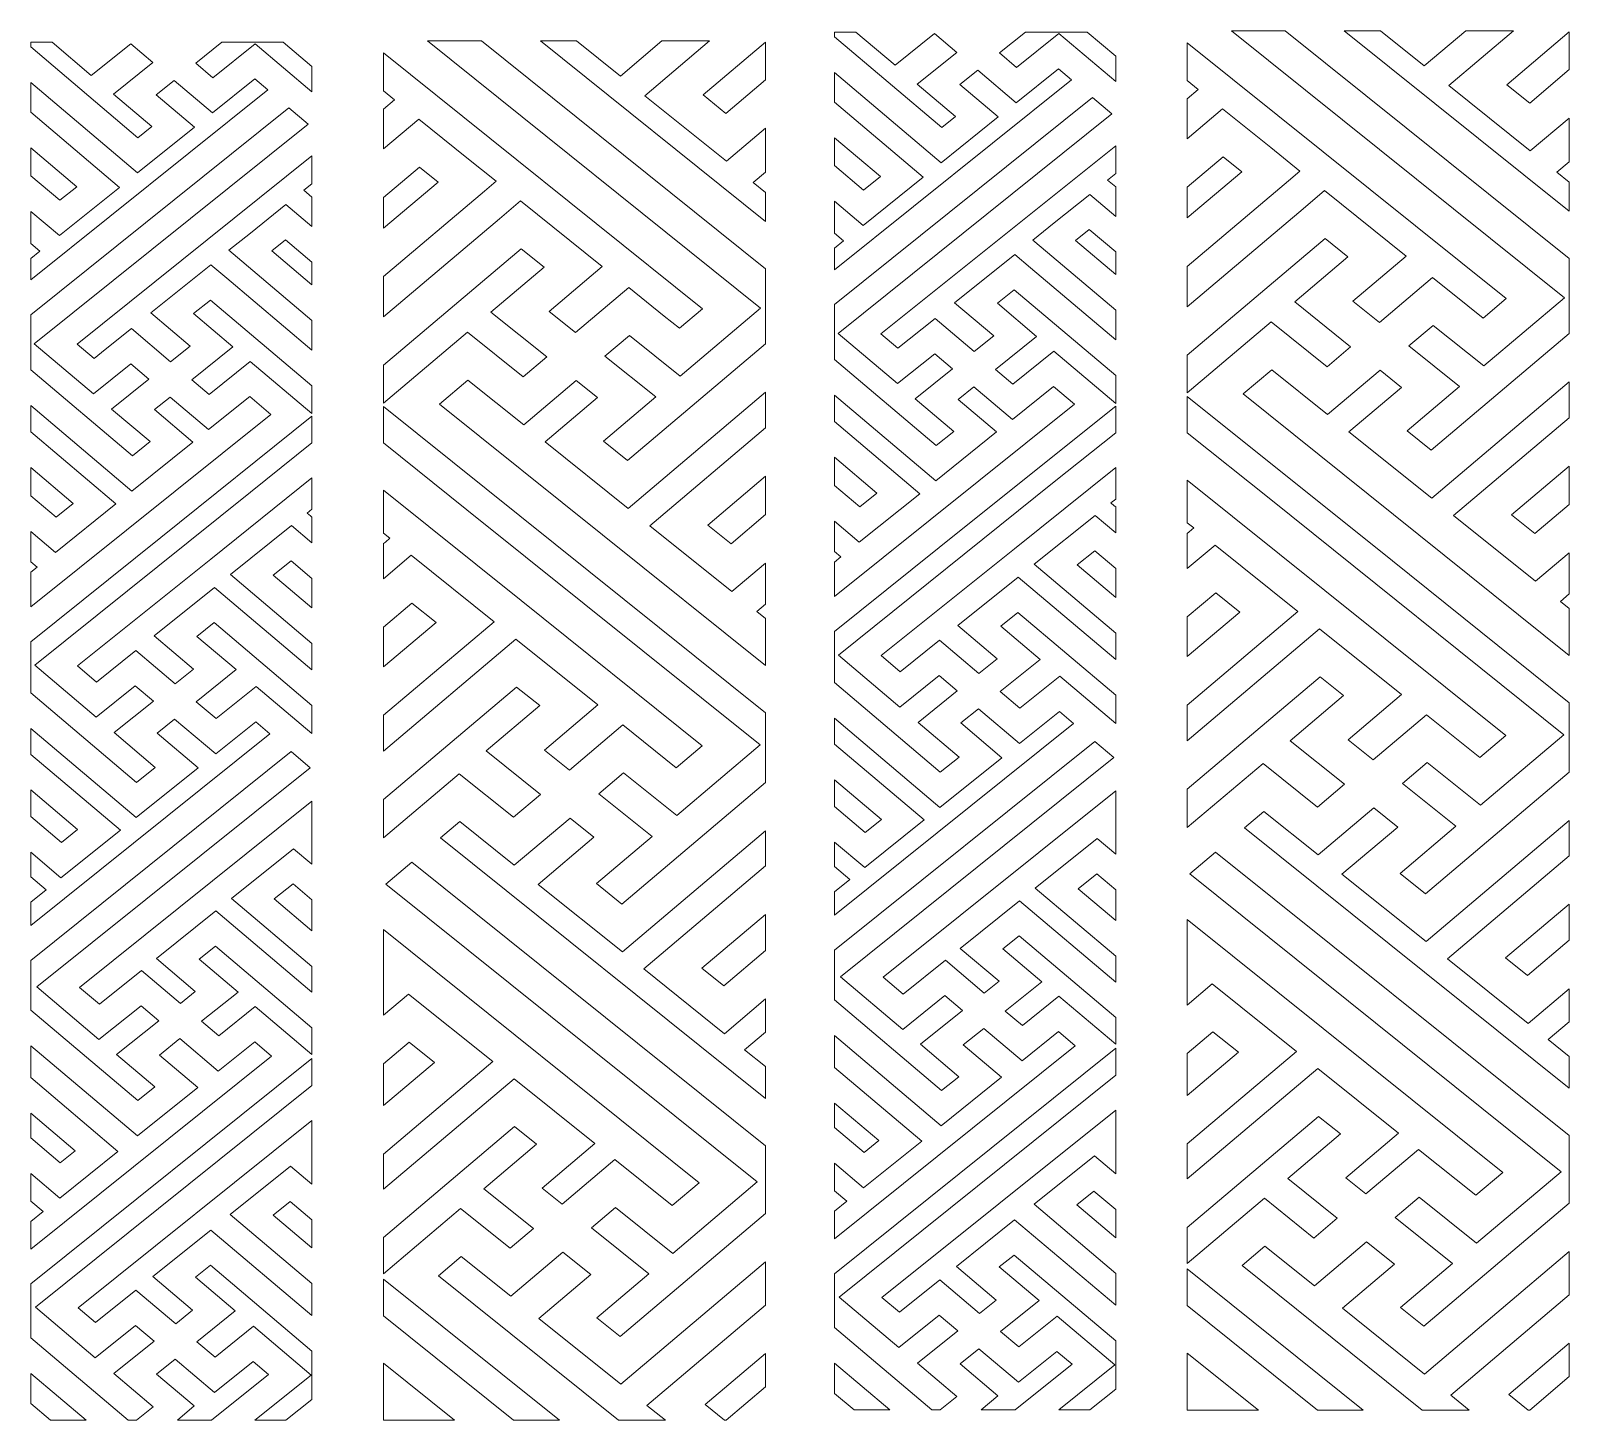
# Model space of a CAD drawing. Header units: centimetres. Extents: x -42.4 to 42.4, y -38.3 to 38.3.
import ezdxf

# ---------------------------------------------------------------- set-up
doc = ezdxf.new("R2010")
doc.units = ezdxf.units.CM
doc.header["$MEASUREMENT"] = 0
doc.layers.add('layer 1', color=7, linetype='Continuous')

msp = doc.modelspace()

# ---------------------------------------------------------------- linework, layer by layer
at = {"layer": 'layer 1', "color": 242, "lineweight": 9}
for points, knots in [([(3.07654, 38.24693), (3.07654, 38.24693), (5.2407, 36.41468), (5.2407, 36.41468), (5.2407, 36.41468), (5.2407, 36.41468), (7.41673, 38.16059), (7.41673, 38.16059), (7.41673, 38.16059), (7.41673, 38.16059), (8.63729, 37.12722), (8.63729, 37.12722), (8.63729, 37.12722), (8.63729, 37.12722), (6.46126, 35.38131), (6.46126, 35.38131), (6.46126, 35.38131), (6.46126, 35.38131), (8.57231, 33.59402), (8.57231, 33.59402), (8.57231, 33.59402), (8.57231, 33.59402), (7.81409, 32.98569), (7.81409, 32.98569), (7.81409, 32.98569), (7.81409, 32.98569), (1.90298, 37.99022), (1.90298, 37.99022), (1.90298, 37.99022), (1.90298, 37.99022), (1.90298, 38.24693), (1.90298, 38.24693), (1.90298, 38.24693), (1.90298, 38.24693), (3.07654, 38.24693), (3.07654, 38.24693)], [0, 0, 0, 0, 0.1, 0.1, 0.1, 0.1, 0.2, 0.2, 0.2, 0.2, 0.3, 0.3, 0.3, 0.3, 0.4, 0.4, 0.4, 0.4, 0.5, 0.5, 0.5, 0.5, 0.6, 0.6, 0.6, 0.6, 0.7, 0.7, 0.7, 0.7, 0.8, 0.8, 0.8, 0.8, 1, 1, 1, 1]), ([(12.42985, 38.24693), (12.42985, 38.24693), (15.82429, 38.24693), (15.82429, 38.24693), (15.82429, 38.24693), (15.82429, 38.24693), (17.40307, 36.91025), (17.40307, 36.91025), (17.40307, 36.91025), (17.40307, 36.91025), (17.40308, 35.52159), (17.40308, 35.52159), (17.40308, 35.52159), (17.40308, 35.52159), (14.27531, 38.16968), (14.27531, 38.16968), (14.27531, 38.16968), (14.27531, 38.16968), (11.94024, 36.29621), (11.94024, 36.29621), (11.94024, 36.29621), (11.94024, 36.29621), (10.99545, 37.09612), (10.99545, 37.09612), (10.99545, 37.09612), (10.99545, 37.09612), (12.42985, 38.24693), (12.42985, 38.24693)], [0, 0, 0, 0, 0.125, 0.125, 0.125, 0.125, 0.25, 0.25, 0.25, 0.25, 0.375, 0.375, 0.375, 0.375, 0.5, 0.5, 0.5, 0.5, 0.625, 0.625, 0.625, 0.625, 0.75, 0.75, 0.75, 0.75, 1, 1, 1, 1]), ([(23.78114, 38.31937), (23.78114, 38.31937), (42.14044, 23.58904), (42.14044, 23.58904), (42.14044, 23.58904), (42.14044, 23.58904), (37.69676, 19.83827), (37.69676, 19.83827), (37.69676, 19.83827), (37.69676, 19.83827), (34.90182, 22.06986), (34.90182, 22.06986), (34.90182, 22.06986), (34.90182, 22.06986), (33.5586, 20.93261), (33.5586, 20.93261), (33.5586, 20.93261), (33.5586, 20.93261), (36.3539, 18.68984), (36.3539, 18.68984), (36.3539, 18.68984), (36.3539, 18.68984), (33.46763, 16.24617), (33.46763, 16.24617), (33.46763, 16.24617), (33.46763, 16.24617), (34.79548, 15.18079), (34.79548, 15.18079), (34.79548, 15.18079), (34.79548, 15.18079), (42.40592, 21.62419), (42.40592, 21.62419), (42.40592, 21.62419), (42.40592, 21.62419), (42.40592, 25.75287), (42.40592, 25.75287), (42.40592, 25.75287), (42.40592, 25.75287), (26.74346, 38.31937), (26.74346, 38.31937), (26.74346, 38.31937), (25.82472, 38.31937), (24.83891, 38.31937), (23.78114, 38.31937)], [0, 0, 0, 0, 0.08333333, 0.08333333, 0.08333333, 0.08333333, 0.16666667, 0.16666667, 0.16666667, 0.16666667, 0.25, 0.25, 0.25, 0.25, 0.33333333, 0.33333333, 0.33333333, 0.33333333, 0.41666667, 0.41666667, 0.41666667, 0.41666667, 0.5, 0.5, 0.5, 0.5, 0.58333333, 0.58333333, 0.58333333, 0.58333333, 0.66666667, 0.66666667, 0.66666667, 0.66666667, 0.75, 0.75, 0.75, 0.75, 0.83333333, 0.83333333, 0.83333333, 0.83333333, 1, 1, 1, 1]), ([(29.99968, 38.31937), (30.71941, 38.31937), (31.38357, 38.31937), (31.99647, 38.31937), (31.99647, 38.31937), (31.99647, 38.31937), (34.4107, 36.38236), (34.4107, 36.38236), (34.4107, 36.38236), (34.4107, 36.38236), (36.69857, 38.31937), (36.69857, 38.31937), (36.69857, 38.31937), (36.69857, 38.31937), (39.32565, 38.31937), (39.32565, 38.31937), (39.32565, 38.31937), (39.32565, 38.31937), (35.75954, 35.30011), (35.75954, 35.30011), (35.75954, 35.30011), (35.75954, 35.30011), (40.26087, 31.68854), (40.26087, 31.68854), (40.26087, 31.68854), (40.26087, 31.68854), (42.40591, 33.50465), (42.40591, 33.50465), (42.40591, 33.50465), (42.40591, 33.50465), (42.40592, 31.09322), (42.40592, 31.09322), (42.40592, 31.09322), (42.40592, 31.09322), (41.72324, 30.51522), (41.72324, 30.51522), (41.72324, 30.51522), (41.72324, 30.51522), (42.40592, 29.96748), (42.40592, 29.96748), (42.40592, 29.96748), (42.40592, 29.96748), (42.40592, 28.36543), (42.40592, 28.36543), (42.40592, 28.36543), (42.40592, 28.36543), (29.99968, 38.31937), (29.99968, 38.31937)], [0, 0, 0, 0, 0.07692308, 0.07692308, 0.07692308, 0.07692308, 0.15384615, 0.15384615, 0.15384615, 0.15384615, 0.23076923, 0.23076923, 0.23076923, 0.23076923, 0.30769231, 0.30769231, 0.30769231, 0.30769231, 0.38461538, 0.38461538, 0.38461538, 0.38461538, 0.46153846, 0.46153846, 0.46153846, 0.46153846, 0.53846154, 0.53846154, 0.53846154, 0.53846154, 0.61538462, 0.61538462, 0.61538462, 0.61538462, 0.69230769, 0.69230769, 0.69230769, 0.69230769, 0.76923077, 0.76923077, 0.76923077, 0.76923077, 0.84615385, 0.84615385, 0.84615385, 0.84615385, 1, 1, 1, 1]), ([(42.40592, 38.25726), (42.40592, 38.25726), (38.96303, 35.34232), (38.96303, 35.34232), (38.96303, 35.34232), (38.96303, 35.34232), (40.226, 34.32899), (40.226, 34.32899), (40.226, 34.32899), (40.226, 34.32899), (42.40592, 36.17463), (42.40592, 36.17463), (42.40592, 36.17463), (42.40592, 36.17463), (42.40592, 38.25726), (42.40592, 38.25726)], [0, 0, 0, 0, 0.2, 0.2, 0.2, 0.2, 0.4, 0.4, 0.4, 0.4, 0.6, 0.6, 0.6, 0.6, 1, 1, 1, 1]), ([(21.34952, 23.09981), (21.34952, 23.09981), (27.73464, 28.50582), (27.73464, 28.50582), (27.73464, 28.50582), (27.73464, 28.50582), (28.90988, 29.50083), (28.90988, 29.50083), (28.90988, 29.50083), (28.90988, 29.50083), (33.41121, 25.88926), (33.41121, 25.88926), (33.41121, 25.88926), (33.41121, 25.88926), (30.47712, 23.4051), (30.47712, 23.4051), (30.47712, 23.4051), (30.47712, 23.4051), (31.93946, 22.23173), (31.93946, 22.23173), (31.93946, 22.23173), (31.93946, 22.23173), (34.87357, 24.71595), (34.87357, 24.71595), (34.87357, 24.71595), (34.87357, 24.71595), (36.82461, 23.15061), (36.82461, 23.15061), (36.82461, 23.15061), (36.82461, 23.15061), (37.66894, 22.4732), (37.66894, 22.4732), (37.66894, 22.4732), (37.66894, 22.4732), (38.937, 23.54682), (38.937, 23.54682), (38.937, 23.54682), (38.937, 23.54682), (21.34952, 37.65784), (21.34952, 37.65784), (21.34952, 37.65784), (21.34952, 37.65784), (21.3495, 35.56677), (21.3495, 35.56677), (21.3495, 35.56677), (21.3495, 35.56677), (21.95572, 35.08039), (21.95572, 35.08039), (21.95572, 35.08039), (21.95572, 35.08039), (21.34952, 34.56712), (21.34952, 34.56712), (21.34952, 34.56712), (21.34952, 34.56712), (21.34964, 32.3625), (21.34964, 32.3625), (21.34964, 32.3625), (21.34964, 32.3625), (23.2927, 34.00771), (23.2927, 34.00771), (23.2927, 34.00771), (23.2927, 34.00771), (25.94824, 31.87706), (25.94824, 31.87706), (25.94824, 31.87706), (25.94824, 31.87706), (27.56101, 30.58306), (27.56101, 30.58306), (27.56101, 30.58306), (27.56101, 30.58306), (26.92104, 30.04123), (26.92104, 30.04123), (26.92104, 30.04123), (26.92104, 30.04123), (21.34964, 25.32418), (21.34964, 25.32418), (21.34964, 25.32418), (21.34964, 25.32418), (21.34952, 23.09981), (21.34952, 23.09981)], [0, 0, 0, 0, 0.04761905, 0.04761905, 0.04761905, 0.04761905, 0.0952381, 0.0952381, 0.0952381, 0.0952381, 0.14285714, 0.14285714, 0.14285714, 0.14285714, 0.19047619, 0.19047619, 0.19047619, 0.19047619, 0.23809524, 0.23809524, 0.23809524, 0.23809524, 0.28571429, 0.28571429, 0.28571429, 0.28571429, 0.33333333, 0.33333333, 0.33333333, 0.33333333, 0.38095238, 0.38095238, 0.38095238, 0.38095238, 0.42857143, 0.42857143, 0.42857143, 0.42857143, 0.47619048, 0.47619048, 0.47619048, 0.47619048, 0.52380952, 0.52380952, 0.52380952, 0.52380952, 0.57142857, 0.57142857, 0.57142857, 0.57142857, 0.61904762, 0.61904762, 0.61904762, 0.61904762, 0.66666667, 0.66666667, 0.66666667, 0.66666667, 0.71428571, 0.71428571, 0.71428571, 0.71428571, 0.76190476, 0.76190476, 0.76190476, 0.76190476, 0.80952381, 0.80952381, 0.80952381, 0.80952381, 0.85714286, 0.85714286, 0.85714286, 0.85714286, 0.9047619, 0.9047619, 0.9047619, 0.9047619, 1, 1, 1, 1]), ([(1.90298, 36.02485), (1.90298, 36.02485), (7.78844, 31.04201), (7.78844, 31.04201), (7.78844, 31.04201), (7.78844, 31.04201), (10.93045, 33.56291), (10.93045, 33.56291), (10.93045, 33.56291), (10.93045, 33.56291), (8.81942, 35.3502), (8.81942, 35.3502), (8.81942, 35.3502), (8.81942, 35.3502), (9.80355, 36.13981), (9.80355, 36.13981), (9.80355, 36.13981), (9.80355, 36.13981), (11.91461, 34.35252), (11.91461, 34.35252), (11.91461, 34.35252), (11.91461, 34.35252), (14.24967, 36.226), (14.24967, 36.226), (14.24967, 36.226), (14.24967, 36.226), (14.96485, 35.62049), (14.96485, 35.62049), (14.96485, 35.62049), (14.96485, 35.62049), (1.90298, 25.14068), (1.90298, 25.14068), (1.90298, 25.14068), (1.90298, 25.14068), (1.90298, 26.31996), (1.90298, 26.31996), (1.90298, 26.31996), (1.90298, 26.31996), (2.40552, 26.72316), (2.40552, 26.72316), (2.40552, 26.72316), (2.40552, 26.72316), (1.90298, 27.14863), (1.90298, 27.14863), (1.90298, 27.14863), (1.90298, 27.14863), (1.90299, 28.9237), (1.90299, 28.9237), (1.90299, 28.9237), (1.90299, 28.9237), (3.482, 27.58685), (3.482, 27.58685), (3.482, 27.58685), (3.482, 27.58685), (6.79553, 30.24536), (6.79553, 30.24536), (6.79553, 30.24536), (6.79553, 30.24536), (1.90298, 34.38758), (1.90298, 34.38758), (1.90298, 34.38758), (1.90298, 34.38758), (1.90298, 36.02485), (1.90298, 36.02485)], [0, 0, 0, 0, 0.05882353, 0.05882353, 0.05882353, 0.05882353, 0.11764706, 0.11764706, 0.11764706, 0.11764706, 0.17647059, 0.17647059, 0.17647059, 0.17647059, 0.23529412, 0.23529412, 0.23529412, 0.23529412, 0.29411765, 0.29411765, 0.29411765, 0.29411765, 0.35294118, 0.35294118, 0.35294118, 0.35294118, 0.41176471, 0.41176471, 0.41176471, 0.41176471, 0.47058824, 0.47058824, 0.47058824, 0.47058824, 0.52941176, 0.52941176, 0.52941176, 0.52941176, 0.58823529, 0.58823529, 0.58823529, 0.58823529, 0.64705882, 0.64705882, 0.64705882, 0.64705882, 0.70588235, 0.70588235, 0.70588235, 0.70588235, 0.76470588, 0.76470588, 0.76470588, 0.76470588, 0.82352941, 0.82352941, 0.82352941, 0.82352941, 0.88235294, 0.88235294, 0.88235294, 0.88235294, 1, 1, 1, 1]), ([(1.90298, 23.21755), (1.90298, 23.21755), (16.13113, 34.63306), (16.13113, 34.63306), (16.13113, 34.63306), (16.13113, 34.63306), (17.19214, 33.73478), (17.19214, 33.73478), (17.19214, 33.73478), (17.19214, 33.73478), (2.09841, 21.62474), (2.09841, 21.62474), (2.09841, 21.62474), (2.09841, 21.62474), (5.3695, 18.86377), (5.3695, 18.86377), (5.3695, 18.86377), (5.3695, 18.86377), (7.42692, 20.50646), (7.42692, 20.50646), (7.42692, 20.50646), (7.42692, 20.50646), (8.41569, 19.66932), (8.41569, 19.66932), (8.41569, 19.66932), (8.41569, 19.66932), (6.35801, 18.0184), (6.35801, 18.0184), (6.35801, 18.0184), (6.35801, 18.0184), (8.48266, 16.21959), (8.48266, 16.21959), (8.48266, 16.21959), (8.48266, 16.21959), (7.5052, 15.43536), (7.5052, 15.43536), (7.5052, 15.43536), (7.5052, 15.43536), (1.90298, 20.1784), (1.90298, 20.1784), (1.90298, 20.1784), (1.90298, 20.1784), (1.90298, 23.21755), (1.90298, 23.21755)], [0, 0, 0, 0, 0.08333333, 0.08333333, 0.08333333, 0.08333333, 0.16666667, 0.16666667, 0.16666667, 0.16666667, 0.25, 0.25, 0.25, 0.25, 0.33333333, 0.33333333, 0.33333333, 0.33333333, 0.41666667, 0.41666667, 0.41666667, 0.41666667, 0.5, 0.5, 0.5, 0.5, 0.58333333, 0.58333333, 0.58333333, 0.58333333, 0.66666667, 0.66666667, 0.66666667, 0.66666667, 0.75, 0.75, 0.75, 0.75, 0.83333333, 0.83333333, 0.83333333, 0.83333333, 1, 1, 1, 1]), ([(1.90298, 32.42214), (1.90298, 32.42214), (4.43737, 30.27643), (4.43737, 30.27643), (4.43737, 30.27643), (4.43737, 30.27643), (3.50767, 29.53051), (3.50767, 29.53051), (3.50767, 29.53051), (3.50767, 29.53051), (1.90298, 30.8891), (1.90298, 30.8891), (1.90298, 30.8891), (1.90298, 30.8891), (1.90298, 32.42214), (1.90298, 32.42214)], [0, 0, 0, 0, 0.2, 0.2, 0.2, 0.2, 0.4, 0.4, 0.4, 0.4, 0.6, 0.6, 0.6, 0.6, 1, 1, 1, 1]), ([(17.40307, 21.26461), (17.40307, 21.26461), (12.70284, 25.24402), (12.70284, 25.24402), (12.70284, 25.24402), (12.70284, 25.24402), (11.83772, 25.97646), (11.83772, 25.97646), (11.83772, 25.97646), (11.83772, 25.97646), (8.52419, 23.31795), (8.52419, 23.31795), (8.52419, 23.31795), (8.52419, 23.31795), (10.68404, 21.48934), (10.68404, 21.48934), (10.68404, 21.48934), (10.68404, 21.48934), (9.60758, 20.62561), (9.60758, 20.62561), (9.60758, 20.62561), (9.60758, 20.62561), (7.44771, 22.45427), (7.44771, 22.45427), (7.44771, 22.45427), (7.44771, 22.45427), (6.01151, 21.30201), (6.01151, 21.30201), (6.01151, 21.30201), (6.01151, 21.30201), (5.38998, 20.80336), (5.38998, 20.80336), (5.38998, 20.80336), (5.38998, 20.80336), (4.45653, 21.59366), (4.45653, 21.59366), (4.45653, 21.59366), (4.45653, 21.59366), (17.40307, 31.9809), (17.40307, 31.9809), (17.40307, 31.9809), (17.40307, 31.9809), (17.40308, 30.44165), (17.40308, 30.44165), (17.40308, 30.44165), (17.40308, 30.44165), (16.95683, 30.08362), (16.95683, 30.08362), (16.95683, 30.08362), (16.95683, 30.08362), (17.40307, 29.7058), (17.40307, 29.7058), (17.40307, 29.7058), (17.40307, 29.7058), (17.40298, 28.08296), (17.40298, 28.08296), (17.40298, 28.08296), (17.40298, 28.08296), (15.97265, 29.29401), (15.97265, 29.29401), (15.97265, 29.29401), (15.97265, 29.29401), (14.01785, 27.72562), (14.01785, 27.72562), (14.01785, 27.72562), (14.01785, 27.72562), (12.83065, 26.7731), (12.83065, 26.7731), (12.83065, 26.7731), (12.83065, 26.7731), (13.30175, 26.37425), (13.30175, 26.37425), (13.30175, 26.37425), (13.30175, 26.37425), (17.40298, 22.90199), (17.40298, 22.90199), (17.40298, 22.90199), (17.40298, 22.90199), (17.40307, 21.26461), (17.40307, 21.26461)], [0, 0, 0, 0, 0.04761905, 0.04761905, 0.04761905, 0.04761905, 0.0952381, 0.0952381, 0.0952381, 0.0952381, 0.14285714, 0.14285714, 0.14285714, 0.14285714, 0.19047619, 0.19047619, 0.19047619, 0.19047619, 0.23809524, 0.23809524, 0.23809524, 0.23809524, 0.28571429, 0.28571429, 0.28571429, 0.28571429, 0.33333333, 0.33333333, 0.33333333, 0.33333333, 0.38095238, 0.38095238, 0.38095238, 0.38095238, 0.42857143, 0.42857143, 0.42857143, 0.42857143, 0.47619048, 0.47619048, 0.47619048, 0.47619048, 0.52380952, 0.52380952, 0.52380952, 0.52380952, 0.57142857, 0.57142857, 0.57142857, 0.57142857, 0.61904762, 0.61904762, 0.61904762, 0.61904762, 0.66666667, 0.66666667, 0.66666667, 0.66666667, 0.71428571, 0.71428571, 0.71428571, 0.71428571, 0.76190476, 0.76190476, 0.76190476, 0.76190476, 0.80952381, 0.80952381, 0.80952381, 0.80952381, 0.85714286, 0.85714286, 0.85714286, 0.85714286, 0.9047619, 0.9047619, 0.9047619, 0.9047619, 1, 1, 1, 1]), ([(21.34964, 27.99403), (21.34964, 27.99403), (24.35751, 30.54079), (24.35751, 30.54079), (24.35751, 30.54079), (24.35751, 30.54079), (23.32749, 31.36719), (23.32749, 31.36719), (23.32749, 31.36719), (23.32749, 31.36719), (21.3495, 29.69252), (21.3495, 29.69252), (21.3495, 29.69252), (21.3495, 29.69252), (21.34964, 27.99403), (21.34964, 27.99403)], [0, 0, 0, 0, 0.2, 0.2, 0.2, 0.2, 0.4, 0.4, 0.4, 0.4, 0.6, 0.6, 0.6, 0.6, 1, 1, 1, 1]), ([(17.40298, 24.86729), (17.40298, 24.86729), (15.18882, 26.74198), (15.18882, 26.74198), (15.18882, 26.74198), (15.18882, 26.74198), (15.94704, 27.3503), (15.94704, 27.3503), (15.94704, 27.3503), (15.94704, 27.3503), (17.40308, 26.11756), (17.40308, 26.11756), (17.40308, 26.11756), (17.40308, 26.11756), (17.40298, 24.86729), (17.40298, 24.86729)], [0, 0, 0, 0, 0.2, 0.2, 0.2, 0.2, 0.4, 0.4, 0.4, 0.4, 0.6, 0.6, 0.6, 0.6, 1, 1, 1, 1]), ([(21.34964, 18.34716), (21.34964, 18.34716), (25.97164, 22.26053), (25.97164, 22.26053), (25.97164, 22.26053), (25.97164, 22.26053), (29.05318, 19.78809), (29.05318, 19.78809), (29.05318, 19.78809), (29.05318, 19.78809), (30.35513, 20.89039), (30.35513, 20.89039), (30.35513, 20.89039), (30.35513, 20.89039), (27.27364, 23.36285), (27.27364, 23.36285), (27.27364, 23.36285), (27.27364, 23.36285), (30.20773, 25.84701), (30.20773, 25.84701), (30.20773, 25.84701), (30.20773, 25.84701), (28.94475, 26.86035), (28.94475, 26.86035), (28.94475, 26.86035), (28.94475, 26.86035), (21.34952, 20.4298), (21.34952, 20.4298), (21.34952, 20.4298), (21.34952, 20.4298), (21.34964, 18.34716), (21.34964, 18.34716)], [0, 0, 0, 0, 0.11111111, 0.11111111, 0.11111111, 0.11111111, 0.22222222, 0.22222222, 0.22222222, 0.22222222, 0.33333333, 0.33333333, 0.33333333, 0.33333333, 0.44444444, 0.44444444, 0.44444444, 0.44444444, 0.55555556, 0.55555556, 0.55555556, 0.55555556, 0.66666667, 0.66666667, 0.66666667, 0.66666667, 0.77777778, 0.77777778, 0.77777778, 0.77777778, 1, 1, 1, 1]), ([(17.40298, 17.76615), (17.40298, 17.76615), (14.00062, 20.64681), (14.00062, 20.64681), (14.00062, 20.64681), (14.00062, 20.64681), (11.73223, 18.82683), (11.73223, 18.82683), (11.73223, 18.82683), (11.73223, 18.82683), (10.77384, 19.63824), (10.77384, 19.63824), (10.77384, 19.63824), (10.77384, 19.63824), (13.04219, 21.45824), (13.04219, 21.45824), (13.04219, 21.45824), (13.04219, 21.45824), (10.88234, 23.28685), (10.88234, 23.28685), (10.88234, 23.28685), (10.88234, 23.28685), (11.81205, 24.03278), (11.81205, 24.03278), (11.81205, 24.03278), (11.81205, 24.03278), (17.40307, 19.2992), (17.40307, 19.2992), (17.40307, 19.2992), (17.40307, 19.2992), (17.40298, 17.76615), (17.40298, 17.76615)], [0, 0, 0, 0, 0.11111111, 0.11111111, 0.11111111, 0.11111111, 0.22222222, 0.22222222, 0.22222222, 0.22222222, 0.33333333, 0.33333333, 0.33333333, 0.33333333, 0.44444444, 0.44444444, 0.44444444, 0.44444444, 0.55555556, 0.55555556, 0.55555556, 0.55555556, 0.66666667, 0.66666667, 0.66666667, 0.66666667, 0.77777778, 0.77777778, 0.77777778, 0.77777778, 1, 1, 1, 1]), ([(42.40592, 18.95425), (42.40592, 18.95425), (34.83025, 12.54029), (34.83025, 12.54029), (34.83025, 12.54029), (34.83025, 12.54029), (30.26412, 16.2039), (30.26412, 16.2039), (30.26412, 16.2039), (30.26412, 16.2039), (33.1504, 18.64761), (33.1504, 18.64761), (33.1504, 18.64761), (33.1504, 18.64761), (31.9743, 19.59125), (31.9743, 19.59125), (31.9743, 19.59125), (31.9743, 19.59125), (29.08797, 17.14757), (29.08797, 17.14757), (29.08797, 17.14757), (29.08797, 17.14757), (26.00645, 19.61999), (26.00645, 19.61999), (26.00645, 19.61999), (26.00645, 19.61999), (24.43417, 18.28882), (24.43417, 18.28882), (24.43417, 18.28882), (24.43417, 18.28882), (42.40592, 3.86944), (42.40592, 3.86944), (42.40592, 3.86944), (42.40592, 3.86944), (42.40592, 6.46211), (42.40592, 6.46211), (42.40592, 6.46211), (42.40592, 6.46211), (41.92593, 6.84721), (41.92593, 6.84721), (41.92593, 6.84721), (41.92593, 6.84721), (42.40592, 7.25358), (42.40592, 7.25358), (42.40592, 7.25358), (42.40592, 7.25358), (42.40592, 9.52496), (42.40592, 9.52496), (42.40592, 9.52496), (42.40592, 9.52496), (40.5485, 7.95236), (40.5485, 7.95236), (40.5485, 7.95236), (40.5485, 7.95236), (36.02854, 11.57888), (36.02854, 11.57888), (36.02854, 11.57888), (36.02854, 11.57888), (42.40592, 16.9783), (42.40592, 16.9783), (42.40592, 16.9783), (42.40592, 16.9783), (42.40592, 18.95425), (42.40592, 18.95425)], [0, 0, 0, 0, 0.05882353, 0.05882353, 0.05882353, 0.05882353, 0.11764706, 0.11764706, 0.11764706, 0.11764706, 0.17647059, 0.17647059, 0.17647059, 0.17647059, 0.23529412, 0.23529412, 0.23529412, 0.23529412, 0.29411765, 0.29411765, 0.29411765, 0.29411765, 0.35294118, 0.35294118, 0.35294118, 0.35294118, 0.41176471, 0.41176471, 0.41176471, 0.41176471, 0.47058824, 0.47058824, 0.47058824, 0.47058824, 0.52941176, 0.52941176, 0.52941176, 0.52941176, 0.58823529, 0.58823529, 0.58823529, 0.58823529, 0.64705882, 0.64705882, 0.64705882, 0.64705882, 0.70588235, 0.70588235, 0.70588235, 0.70588235, 0.76470588, 0.76470588, 0.76470588, 0.76470588, 0.82352941, 0.82352941, 0.82352941, 0.82352941, 0.88235294, 0.88235294, 0.88235294, 0.88235294, 1, 1, 1, 1]), ([(1.90298, 18.21303), (1.90298, 18.21303), (7.4796, 13.49166), (7.4796, 13.49166), (7.4796, 13.49166), (7.4796, 13.49166), (10.84083, 16.18848), (10.84083, 16.18848), (10.84083, 16.18848), (10.84083, 16.18848), (8.71618, 17.98731), (8.71618, 17.98731), (8.71618, 17.98731), (8.71618, 17.98731), (9.58193, 18.68193), (9.58193, 18.68193), (9.58193, 18.68193), (9.58193, 18.68193), (11.70662, 16.88312), (11.70662, 16.88312), (11.70662, 16.88312), (11.70662, 16.88312), (13.975, 18.70309), (13.975, 18.70309), (13.975, 18.70309), (13.975, 18.70309), (15.13239, 17.7232), (15.13239, 17.7232), (15.13239, 17.7232), (15.13239, 17.7232), (1.90298, 7.10898), (1.90298, 7.10898), (1.90298, 7.10898), (1.90298, 7.10898), (1.90298, 9.01746), (1.90298, 9.01746), (1.90298, 9.01746), (1.90298, 9.01746), (2.25631, 9.30094), (2.25631, 9.30094), (2.25631, 9.30094), (2.25631, 9.30094), (1.90298, 9.60007), (1.90298, 9.60007), (1.90298, 9.60007), (1.90298, 9.60007), (1.90298, 11.27205), (1.90298, 11.27205), (1.90298, 11.27205), (1.90298, 11.27205), (3.27027, 10.11445), (3.27027, 10.11445), (3.27027, 10.11445), (3.27027, 10.11445), (6.59751, 12.78396), (6.59751, 12.78396), (6.59751, 12.78396), (6.59751, 12.78396), (1.90298, 16.75852), (1.90298, 16.75852), (1.90298, 16.75852), (1.90298, 16.75852), (1.90298, 18.21303), (1.90298, 18.21303)], [0, 0, 0, 0, 0.05882353, 0.05882353, 0.05882353, 0.05882353, 0.11764706, 0.11764706, 0.11764706, 0.11764706, 0.17647059, 0.17647059, 0.17647059, 0.17647059, 0.23529412, 0.23529412, 0.23529412, 0.23529412, 0.29411765, 0.29411765, 0.29411765, 0.29411765, 0.35294118, 0.35294118, 0.35294118, 0.35294118, 0.41176471, 0.41176471, 0.41176471, 0.41176471, 0.47058824, 0.47058824, 0.47058824, 0.47058824, 0.52941176, 0.52941176, 0.52941176, 0.52941176, 0.58823529, 0.58823529, 0.58823529, 0.58823529, 0.64705882, 0.64705882, 0.64705882, 0.64705882, 0.70588235, 0.70588235, 0.70588235, 0.70588235, 0.76470588, 0.76470588, 0.76470588, 0.76470588, 0.82352941, 0.82352941, 0.82352941, 0.82352941, 0.88235294, 0.88235294, 0.88235294, 0.88235294, 1, 1, 1, 1]), ([(42.40592, 1.25689), (42.40592, 1.25689), (32.66261, 9.07432), (32.66261, 9.07432), (32.66261, 9.07432), (32.66261, 9.07432), (21.3495, 18.15121), (21.3495, 18.15121), (21.3495, 18.15121), (21.3495, 18.15121), (21.3495, 16.14836), (21.3495, 16.14836), (21.3495, 16.14836), (21.3495, 16.14836), (25.94896, 12.45806), (25.94896, 12.45806), (25.94896, 12.45806), (25.94896, 12.45806), (42.11282, -0.51081), (42.11282, -0.51081), (42.11282, -0.51081), (42.11282, -0.51081), (37.51572, -4.40297), (37.51572, -4.40297), (37.51572, -4.40297), (37.51572, -4.40297), (34.57678, -2.04497), (34.57678, -2.04497), (34.57678, -2.04497), (34.57678, -2.04497), (33.21388, -3.19886), (33.21388, -3.19886), (33.21388, -3.19886), (33.21388, -3.19886), (36.15283, -5.55687), (36.15283, -5.55687), (36.15283, -5.55687), (36.15283, -5.55687), (33.0816, -8.15711), (33.0816, -8.15711), (33.0816, -8.15711), (33.0816, -8.15711), (34.48377, -9.28214), (34.48377, -9.28214), (34.48377, -9.28214), (34.48377, -9.28214), (42.40592, -2.57478), (42.40592, -2.57478), (42.40592, -2.57478), (42.40592, -2.57478), (42.40592, 1.25689), (42.40592, 1.25689)], [0, 0, 0, 0, 0.07142857, 0.07142857, 0.07142857, 0.07142857, 0.14285714, 0.14285714, 0.14285714, 0.14285714, 0.21428571, 0.21428571, 0.21428571, 0.21428571, 0.28571429, 0.28571429, 0.28571429, 0.28571429, 0.35714286, 0.35714286, 0.35714286, 0.35714286, 0.42857143, 0.42857143, 0.42857143, 0.42857143, 0.5, 0.5, 0.5, 0.5, 0.57142857, 0.57142857, 0.57142857, 0.57142857, 0.64285714, 0.64285714, 0.64285714, 0.64285714, 0.71428571, 0.71428571, 0.71428571, 0.71428571, 0.78571429, 0.78571429, 0.78571429, 0.78571429, 0.85714286, 0.85714286, 0.85714286, 0.85714286, 1, 1, 1, 1]), ([(1.90298, 5.18586), (1.90298, 5.18586), (9.07525, 10.94033), (9.07525, 10.94033), (9.07525, 10.94033), (9.07525, 10.94033), (17.40308, 17.62191), (17.40308, 17.62191), (17.40308, 17.62191), (17.40308, 17.62191), (17.40308, 16.14759), (17.40308, 16.14759), (17.40308, 16.14759), (17.40308, 16.14759), (14.01732, 13.43113), (14.01732, 13.43113), (14.01732, 13.43113), (14.01732, 13.43113), (2.11874, 3.88464), (2.11874, 3.88464), (2.11874, 3.88464), (2.11874, 3.88464), (5.50277, 1.01959), (5.50277, 1.01959), (5.50277, 1.01959), (5.50277, 1.01959), (7.66619, 2.75533), (7.66619, 2.75533), (7.66619, 2.75533), (7.66619, 2.75533), (8.66945, 1.90594), (8.66945, 1.90594), (8.66945, 1.90594), (8.66945, 1.90594), (6.50602, 0.17019), (6.50602, 0.17019), (6.50602, 0.17019), (6.50602, 0.17019), (8.76682, -1.74387), (8.76682, -1.74387), (8.76682, -1.74387), (8.76682, -1.74387), (7.73465, -2.57201), (7.73465, -2.57201), (7.73465, -2.57201), (7.73465, -2.57201), (1.90298, 2.36533), (1.90298, 2.36533), (1.90298, 2.36533), (1.90298, 2.36533), (1.90298, 5.18586), (1.90298, 5.18586)], [0, 0, 0, 0, 0.07142857, 0.07142857, 0.07142857, 0.07142857, 0.14285714, 0.14285714, 0.14285714, 0.14285714, 0.21428571, 0.21428571, 0.21428571, 0.21428571, 0.28571429, 0.28571429, 0.28571429, 0.28571429, 0.35714286, 0.35714286, 0.35714286, 0.35714286, 0.42857143, 0.42857143, 0.42857143, 0.42857143, 0.5, 0.5, 0.5, 0.5, 0.57142857, 0.57142857, 0.57142857, 0.57142857, 0.64285714, 0.64285714, 0.64285714, 0.64285714, 0.71428571, 0.71428571, 0.71428571, 0.71428571, 0.78571429, 0.78571429, 0.78571429, 0.78571429, 0.85714286, 0.85714286, 0.85714286, 0.85714286, 1, 1, 1, 1]), ([(1.90298, 14.79312), (1.90298, 14.79312), (4.23936, 12.81506), (4.23936, 12.81506), (4.23936, 12.81506), (4.23936, 12.81506), (3.29592, 12.05813), (3.29592, 12.05813), (3.29592, 12.05813), (3.29592, 12.05813), (1.90298, 13.23743), (1.90298, 13.23743), (1.90298, 13.23743), (1.90298, 13.23743), (1.90298, 14.79312), (1.90298, 14.79312)], [0, 0, 0, 0, 0.2, 0.2, 0.2, 0.2, 0.4, 0.4, 0.4, 0.4, 0.6, 0.6, 0.6, 0.6, 1, 1, 1, 1]), ([(17.40298, 3.63558), (17.40298, 3.63558), (12.03305, 8.18204), (12.03305, 8.18204), (12.03305, 8.18204), (12.03305, 8.18204), (8.7058, 5.51251), (8.7058, 5.51251), (8.7058, 5.51251), (8.7058, 5.51251), (10.87528, 3.67574), (10.87528, 3.67574), (10.87528, 3.67574), (10.87528, 3.67574), (9.86134, 2.86223), (9.86134, 2.86223), (9.86134, 2.86223), (9.86134, 2.86223), (7.69186, 4.69902), (7.69186, 4.69902), (7.69186, 4.69902), (7.69186, 4.69902), (5.52843, 2.96326), (5.52843, 2.96326), (5.52843, 2.96326), (5.52843, 2.96326), (4.47689, 3.85355), (4.47689, 3.85355), (4.47689, 3.85355), (4.47689, 3.85355), (11.82255, 9.74711), (11.82255, 9.74711), (11.82255, 9.74711), (11.82255, 9.74711), (17.40308, 14.22449), (17.40308, 14.22449), (17.40308, 14.22449), (17.40308, 14.22449), (17.40298, 12.49042), (17.40298, 12.49042), (17.40298, 12.49042), (17.40298, 12.49042), (17.14216, 12.28116), (17.14216, 12.28116), (17.14216, 12.28116), (17.14216, 12.28116), (17.32817, 12.12366), (17.32817, 12.12366), (17.32817, 12.12366), (17.32817, 12.12366), (17.40298, 12.06032), (17.40298, 12.06032), (17.40298, 12.06032), (17.40298, 12.06032), (17.40298, 10.63264), (17.40298, 10.63264), (17.40298, 10.63264), (17.40298, 10.63264), (16.27639, 11.58654), (16.27639, 11.58654), (16.27639, 11.58654), (16.27639, 11.58654), (12.91513, 8.88973), (12.91513, 8.88973), (12.91513, 8.88973), (12.91513, 8.88973), (17.40308, 5.09007), (17.40308, 5.09007), (17.40308, 5.09007), (17.40308, 5.09007), (17.40298, 3.63558), (17.40298, 3.63558)], [0, 0, 0, 0, 0.05263158, 0.05263158, 0.05263158, 0.05263158, 0.10526316, 0.10526316, 0.10526316, 0.10526316, 0.15789474, 0.15789474, 0.15789474, 0.15789474, 0.21052632, 0.21052632, 0.21052632, 0.21052632, 0.26315789, 0.26315789, 0.26315789, 0.26315789, 0.31578947, 0.31578947, 0.31578947, 0.31578947, 0.36842105, 0.36842105, 0.36842105, 0.36842105, 0.42105263, 0.42105263, 0.42105263, 0.42105263, 0.47368421, 0.47368421, 0.47368421, 0.47368421, 0.52631579, 0.52631579, 0.52631579, 0.52631579, 0.57894737, 0.57894737, 0.57894737, 0.57894737, 0.63157895, 0.63157895, 0.63157895, 0.63157895, 0.68421053, 0.68421053, 0.68421053, 0.68421053, 0.73684211, 0.73684211, 0.73684211, 0.73684211, 0.78947368, 0.78947368, 0.78947368, 0.78947368, 0.84210526, 0.84210526, 0.84210526, 0.84210526, 0.89473684, 0.89473684, 0.89473684, 0.89473684, 1, 1, 1, 1]), ([(42.40592, 14.30831), (42.40592, 14.30831), (39.23202, 11.62113), (39.23202, 11.62113), (39.23202, 11.62113), (39.23202, 11.62113), (40.51366, 10.59284), (40.51366, 10.59284), (40.51366, 10.59284), (40.51366, 10.59284), (42.40592, 12.19492), (42.40592, 12.19492), (42.40592, 12.19492), (42.40592, 12.19492), (42.40592, 14.30831), (42.40592, 14.30831)], [0, 0, 0, 0, 0.2, 0.2, 0.2, 0.2, 0.4, 0.4, 0.4, 0.4, 0.6, 0.6, 0.6, 0.6, 1, 1, 1, 1]), ([(21.34964, -0.84915), (21.34964, -0.84915), (28.64453, 5.32719), (28.64453, 5.32719), (28.64453, 5.32719), (28.64453, 5.32719), (33.1645, 1.70065), (33.1645, 1.70065), (33.1645, 1.70065), (33.1645, 1.70065), (30.21732, -0.7946), (30.21732, -0.7946), (30.21732, -0.7946), (30.21732, -0.7946), (31.59473, -1.89975), (31.59473, -1.89975), (31.59473, -1.89975), (31.59473, -1.89975), (34.5419, 0.59552), (34.5419, 0.59552), (34.5419, 0.59552), (34.5419, 0.59552), (37.48086, -1.7625), (37.48086, -1.7625), (37.48086, -1.7625), (37.48086, -1.7625), (38.90934, -0.55304), (38.90934, -0.55304), (38.90934, -0.55304), (38.90934, -0.55304), (28.93049, 7.45333), (28.93049, 7.45333), (28.93049, 7.45333), (28.93049, 7.45333), (21.3495, 13.53583), (21.3495, 13.53583), (21.3495, 13.53583), (21.3495, 13.53583), (21.34964, 11.18011), (21.34964, 11.18011), (21.34964, 11.18011), (21.34964, 11.18011), (21.70396, 10.89583), (21.70396, 10.89583), (21.70396, 10.89583), (21.70396, 10.89583), (21.45127, 10.68186), (21.45127, 10.68186), (21.45127, 10.68186), (21.45127, 10.68186), (21.34964, 10.59582), (21.34964, 10.59582), (21.34964, 10.59582), (21.34964, 10.59582), (21.34964, 8.65632), (21.34964, 8.65632), (21.34964, 8.65632), (21.34964, 8.65632), (22.88008, 9.95219), (22.88008, 9.95219), (22.88008, 9.95219), (22.88008, 9.95219), (27.44625, 6.28859), (27.44625, 6.28859), (27.44625, 6.28859), (27.44625, 6.28859), (21.3495, 1.12676), (21.3495, 1.12676), (21.3495, 1.12676), (21.3495, 1.12676), (21.34964, -0.84915), (21.34964, -0.84915)], [0, 0, 0, 0, 0.05263158, 0.05263158, 0.05263158, 0.05263158, 0.10526316, 0.10526316, 0.10526316, 0.10526316, 0.15789474, 0.15789474, 0.15789474, 0.15789474, 0.21052632, 0.21052632, 0.21052632, 0.21052632, 0.26315789, 0.26315789, 0.26315789, 0.26315789, 0.31578947, 0.31578947, 0.31578947, 0.31578947, 0.36842105, 0.36842105, 0.36842105, 0.36842105, 0.42105263, 0.42105263, 0.42105263, 0.42105263, 0.47368421, 0.47368421, 0.47368421, 0.47368421, 0.52631579, 0.52631579, 0.52631579, 0.52631579, 0.57894737, 0.57894737, 0.57894737, 0.57894737, 0.63157895, 0.63157895, 0.63157895, 0.63157895, 0.68421053, 0.68421053, 0.68421053, 0.68421053, 0.73684211, 0.73684211, 0.73684211, 0.73684211, 0.78947368, 0.78947368, 0.78947368, 0.78947368, 0.84210526, 0.84210526, 0.84210526, 0.84210526, 0.89473684, 0.89473684, 0.89473684, 0.89473684, 1, 1, 1, 1]), ([(17.40298, 7.05545), (17.40298, 7.05545), (15.2733, 8.85862), (15.2733, 8.85862), (15.2733, 8.85862), (15.2733, 8.85862), (16.25078, 9.64283), (16.25078, 9.64283), (16.25078, 9.64283), (16.25078, 9.64283), (17.40298, 8.66731), (17.40298, 8.66731), (17.40298, 8.66731), (17.40298, 8.66731), (17.40298, 7.05545), (17.40298, 7.05545)], [0, 0, 0, 0, 0.2, 0.2, 0.2, 0.2, 0.4, 0.4, 0.4, 0.4, 0.6, 0.6, 0.6, 0.6, 1, 1, 1, 1]), ([(21.34964, 3.79672), (21.34964, 3.79672), (24.24275, 6.24632), (24.24275, 6.24632), (24.24275, 6.24632), (24.24275, 6.24632), (22.91487, 7.31167), (22.91487, 7.31167), (22.91487, 7.31167), (22.91487, 7.31167), (21.34964, 5.98643), (21.34964, 5.98643), (21.34964, 5.98643), (21.34964, 5.98643), (21.34964, 3.79672), (21.34964, 3.79672)], [0, 0, 0, 0, 0.2, 0.2, 0.2, 0.2, 0.4, 0.4, 0.4, 0.4, 0.6, 0.6, 0.6, 0.6, 1, 1, 1, 1]), ([(17.40298, 0.11446), (17.40298, 0.11446), (14.32799, 2.71796), (14.32799, 2.71796), (14.32799, 2.71796), (14.32799, 2.71796), (12.12212, 0.94819), (12.12212, 0.94819), (12.12212, 0.94819), (12.12212, 0.94819), (11.02759, 1.87486), (11.02759, 1.87486), (11.02759, 1.87486), (11.02759, 1.87486), (13.23343, 3.64467), (13.23343, 3.64467), (13.23343, 3.64467), (13.23343, 3.64467), (11.06395, 5.48142), (11.06395, 5.48142), (11.06395, 5.48142), (11.06395, 5.48142), (12.0074, 6.23837), (12.0074, 6.23837), (12.0074, 6.23837), (12.0074, 6.23837), (17.40298, 1.67026), (17.40298, 1.67026), (17.40298, 1.67026), (17.40298, 1.67026), (17.40298, 0.11446), (17.40298, 0.11446)], [0, 0, 0, 0, 0.11111111, 0.11111111, 0.11111111, 0.11111111, 0.22222222, 0.22222222, 0.22222222, 0.22222222, 0.33333333, 0.33333333, 0.33333333, 0.33333333, 0.44444444, 0.44444444, 0.44444444, 0.44444444, 0.55555556, 0.55555556, 0.55555556, 0.55555556, 0.66666667, 0.66666667, 0.66666667, 0.66666667, 0.77777778, 0.77777778, 0.77777778, 0.77777778, 1, 1, 1, 1]), ([(21.34964, -5.63258), (21.34964, -5.63258), (25.52692, -2.09574), (25.52692, -2.09574), (25.52692, -2.09574), (25.52692, -2.09574), (28.52353, -4.49996), (28.52353, -4.49996), (28.52353, -4.49996), (28.52353, -4.49996), (30.01041, -3.24108), (30.01041, -3.24108), (30.01041, -3.24108), (30.01041, -3.24108), (27.01385, -0.83681), (27.01385, -0.83681), (27.01385, -0.83681), (27.01385, -0.83681), (29.96102, 1.65841), (29.96102, 1.65841), (29.96102, 1.65841), (29.96102, 1.65841), (28.67937, 2.68672), (28.67937, 2.68672), (28.67937, 2.68672), (28.67937, 2.68672), (21.34964, -3.51903), (21.34964, -3.51903), (21.34964, -3.51903), (21.34964, -3.51903), (21.34964, -5.63258), (21.34964, -5.63258)], [0, 0, 0, 0, 0.11111111, 0.11111111, 0.11111111, 0.11111111, 0.22222222, 0.22222222, 0.22222222, 0.22222222, 0.33333333, 0.33333333, 0.33333333, 0.33333333, 0.44444444, 0.44444444, 0.44444444, 0.44444444, 0.55555556, 0.55555556, 0.55555556, 0.55555556, 0.66666667, 0.66666667, 0.66666667, 0.66666667, 0.77777778, 0.77777778, 0.77777778, 0.77777778, 1, 1, 1, 1]), ([(1.90298, 0.39995), (1.90298, 0.39995), (7.70904, -4.51568), (7.70904, -4.51568), (7.70904, -4.51568), (7.70904, -4.51568), (11.125, -1.77498), (11.125, -1.77498), (11.125, -1.77498), (11.125, -1.77498), (8.86418, 0.13911), (8.86418, 0.13911), (8.86418, 0.13911), (8.86418, 0.13911), (9.83569, 0.91857), (9.83569, 0.91857), (9.83569, 0.91857), (9.83569, 0.91857), (12.0965, -0.99551), (12.0965, -0.99551), (12.0965, -0.99551), (12.0965, -0.99551), (14.30235, 0.77428), (14.30235, 0.77428), (14.30235, 0.77428), (14.30235, 0.77428), (15.08555, 0.11118), (15.08555, 0.11118), (15.08555, 0.11118), (15.08555, 0.11118), (1.90298, -10.46543), (1.90298, -10.46543), (1.90298, -10.46543), (1.90298, -10.46543), (1.90298, -9.17398), (1.90298, -9.17398), (1.90298, -9.17398), (1.90298, -9.17398), (2.75151, -8.4932), (2.75151, -8.4932), (2.75151, -8.4932), (2.75151, -8.4932), (1.90298, -7.7748), (1.90298, -7.7748), (1.90298, -7.7748), (1.90298, -7.7748), (1.90298, -6.42696), (1.90298, -6.42696), (1.90298, -6.42696), (1.90298, -6.42696), (3.56889, -7.83739), (3.56889, -7.83739), (3.56889, -7.83739), (3.56889, -7.83739), (6.8442, -5.20956), (6.8442, -5.20956), (6.8442, -5.20956), (6.8442, -5.20956), (1.90298, -1.02614), (1.90298, -1.02614), (1.90298, -1.02614), (1.90298, -1.02614), (1.90298, 0.39995), (1.90298, 0.39995)], [0, 0, 0, 0, 0.05882353, 0.05882353, 0.05882353, 0.05882353, 0.11764706, 0.11764706, 0.11764706, 0.11764706, 0.17647059, 0.17647059, 0.17647059, 0.17647059, 0.23529412, 0.23529412, 0.23529412, 0.23529412, 0.29411765, 0.29411765, 0.29411765, 0.29411765, 0.35294118, 0.35294118, 0.35294118, 0.35294118, 0.41176471, 0.41176471, 0.41176471, 0.41176471, 0.47058824, 0.47058824, 0.47058824, 0.47058824, 0.52941176, 0.52941176, 0.52941176, 0.52941176, 0.58823529, 0.58823529, 0.58823529, 0.58823529, 0.64705882, 0.64705882, 0.64705882, 0.64705882, 0.70588235, 0.70588235, 0.70588235, 0.70588235, 0.76470588, 0.76470588, 0.76470588, 0.76470588, 0.82352941, 0.82352941, 0.82352941, 0.82352941, 0.88235294, 0.88235294, 0.88235294, 0.88235294, 1, 1, 1, 1]), ([(1.90298, -12.38854), (1.90298, -12.38854), (16.25183, -0.87622), (16.25183, -0.87622), (16.25183, -0.87622), (16.25183, -0.87622), (17.30368, -1.76676), (17.30368, -1.76676), (17.30368, -1.76676), (17.30368, -1.76676), (2.23573, -13.85608), (2.23573, -13.85608), (2.23573, -13.85608), (2.23573, -13.85608), (5.66355, -16.75821), (5.66355, -16.75821), (5.66355, -16.75821), (5.66355, -16.75821), (7.98873, -14.89264), (7.98873, -14.89264), (7.98873, -14.89264), (7.98873, -14.89264), (8.9613, -15.71604), (8.9613, -15.71604), (8.9613, -15.71604), (8.9613, -15.71604), (6.63611, -17.58162), (6.63611, -17.58162), (6.63611, -17.58162), (6.63611, -17.58162), (8.74896, -19.37046), (8.74896, -19.37046), (8.74896, -19.37046), (8.74896, -19.37046), (7.80489, -20.12791), (7.80489, -20.12791), (7.80489, -20.12791), (7.80489, -20.12791), (1.90298, -15.13113), (1.90298, -15.13113), (1.90298, -15.13113), (1.90298, -15.13113), (1.90298, -12.38854), (1.90298, -12.38854)], [0, 0, 0, 0, 0.08333333, 0.08333333, 0.08333333, 0.08333333, 0.16666667, 0.16666667, 0.16666667, 0.16666667, 0.25, 0.25, 0.25, 0.25, 0.33333333, 0.33333333, 0.33333333, 0.33333333, 0.41666667, 0.41666667, 0.41666667, 0.41666667, 0.5, 0.5, 0.5, 0.5, 0.58333333, 0.58333333, 0.58333333, 0.58333333, 0.66666667, 0.66666667, 0.66666667, 0.66666667, 0.75, 0.75, 0.75, 0.75, 0.83333333, 0.83333333, 0.83333333, 0.83333333, 1, 1, 1, 1]), ([(1.90298, -2.99152), (1.90298, -2.99152), (4.48605, -5.17846), (4.48605, -5.17846), (4.48605, -5.17846), (4.48605, -5.17846), (3.59455, -5.89374), (3.59455, -5.89374), (3.59455, -5.89374), (3.59455, -5.89374), (1.90298, -4.46157), (1.90298, -4.46157), (1.90298, -4.46157), (1.90298, -4.46157), (1.90298, -2.99152), (1.90298, -2.99152)], [0, 0, 0, 0, 0.2, 0.2, 0.2, 0.2, 0.4, 0.4, 0.4, 0.4, 0.6, 0.6, 0.6, 0.6, 1, 1, 1, 1]), ([(17.40298, -14.1491), (17.40298, -14.1491), (12.10707, -9.6653), (12.10707, -9.6653), (12.10707, -9.6653), (12.10707, -9.6653), (8.83177, -12.29316), (8.83177, -12.29316), (8.83177, -12.29316), (8.83177, -12.29316), (10.97058, -14.10393), (10.97058, -14.10393), (10.97058, -14.10393), (10.97058, -14.10393), (10.15319, -14.75975), (10.15319, -14.75975), (10.15319, -14.75975), (10.15319, -14.75975), (8.01439, -12.94895), (8.01439, -12.94895), (8.01439, -12.94895), (8.01439, -12.94895), (5.68917, -14.81449), (5.68917, -14.81449), (5.68917, -14.81449), (5.68917, -14.81449), (4.5939, -13.88719), (4.5939, -13.88719), (4.5939, -13.88719), (4.5939, -13.88719), (17.40307, -3.61012), (17.40307, -3.61012), (17.40307, -3.61012), (17.40307, -3.61012), (17.40308, -7.09025), (17.40308, -7.09025), (17.40308, -7.09025), (17.40308, -7.09025), (16.38787, -6.23075), (16.38787, -6.23075), (16.38787, -6.23075), (16.38787, -6.23075), (12.97191, -8.97145), (12.97191, -8.97145), (12.97191, -8.97145), (12.97191, -8.97145), (17.40298, -12.72296), (17.40298, -12.72296), (17.40298, -12.72296), (17.40298, -12.72296), (17.40298, -14.1491), (17.40298, -14.1491)], [0, 0, 0, 0, 0.07142857, 0.07142857, 0.07142857, 0.07142857, 0.14285714, 0.14285714, 0.14285714, 0.14285714, 0.21428571, 0.21428571, 0.21428571, 0.21428571, 0.28571429, 0.28571429, 0.28571429, 0.28571429, 0.35714286, 0.35714286, 0.35714286, 0.35714286, 0.42857143, 0.42857143, 0.42857143, 0.42857143, 0.5, 0.5, 0.5, 0.5, 0.57142857, 0.57142857, 0.57142857, 0.57142857, 0.64285714, 0.64285714, 0.64285714, 0.64285714, 0.71428571, 0.71428571, 0.71428571, 0.71428571, 0.78571429, 0.78571429, 0.78571429, 0.78571429, 0.85714286, 0.85714286, 0.85714286, 0.85714286, 1, 1, 1, 1]), ([(42.40592, -5.24474), (42.40592, -5.24474), (34.51856, -11.92261), (34.51856, -11.92261), (34.51856, -11.92261), (34.51856, -11.92261), (29.87809, -8.19938), (29.87809, -8.19938), (29.87809, -8.19938), (29.87809, -8.19938), (32.94934, -5.59909), (32.94934, -5.59909), (32.94934, -5.59909), (32.94934, -5.59909), (31.62957, -4.5402), (31.62957, -4.5402), (31.62957, -4.5402), (31.62957, -4.5402), (28.55833, -7.14047), (28.55833, -7.14047), (28.55833, -7.14047), (28.55833, -7.14047), (25.56175, -4.73622), (25.56175, -4.73622), (25.56175, -4.73622), (25.56175, -4.73622), (24.4978, -5.63704), (24.4978, -5.63704), (24.4978, -5.63704), (24.4978, -5.63704), (42.40592, -20.00531), (42.40592, -20.00531), (42.40592, -20.00531), (42.40592, -20.00531), (42.40592, -18.25089), (42.40592, -18.25089), (42.40592, -18.25089), (42.40592, -18.25089), (41.25322, -17.32605), (41.25322, -17.32605), (41.25322, -17.32605), (41.25322, -17.32605), (42.40592, -16.35011), (42.40592, -16.35011), (42.40592, -16.35011), (42.40592, -16.35011), (42.40592, -14.51907), (42.40592, -14.51907), (42.40592, -14.51907), (42.40592, -14.51907), (40.14283, -16.43513), (40.14283, -16.43513), (40.14283, -16.43513), (40.14283, -16.43513), (35.69342, -12.86524), (35.69342, -12.86524), (35.69342, -12.86524), (35.69342, -12.86524), (42.40592, -7.18208), (42.40592, -7.18208), (42.40592, -7.18208), (42.40592, -7.18208), (42.40592, -5.24474), (42.40592, -5.24474)], [0, 0, 0, 0, 0.05882353, 0.05882353, 0.05882353, 0.05882353, 0.11764706, 0.11764706, 0.11764706, 0.11764706, 0.17647059, 0.17647059, 0.17647059, 0.17647059, 0.23529412, 0.23529412, 0.23529412, 0.23529412, 0.29411765, 0.29411765, 0.29411765, 0.29411765, 0.35294118, 0.35294118, 0.35294118, 0.35294118, 0.41176471, 0.41176471, 0.41176471, 0.41176471, 0.47058824, 0.47058824, 0.47058824, 0.47058824, 0.52941176, 0.52941176, 0.52941176, 0.52941176, 0.58823529, 0.58823529, 0.58823529, 0.58823529, 0.64705882, 0.64705882, 0.64705882, 0.64705882, 0.70588235, 0.70588235, 0.70588235, 0.70588235, 0.76470588, 0.76470588, 0.76470588, 0.76470588, 0.82352941, 0.82352941, 0.82352941, 0.82352941, 0.88235294, 0.88235294, 0.88235294, 0.88235294, 1, 1, 1, 1]), ([(42.40592, -22.61785), (42.40592, -22.61785), (22.91344, -6.97841), (22.91344, -6.97841), (22.91344, -6.97841), (22.91344, -6.97841), (21.48454, -8.18821), (21.48454, -8.18821), (21.48454, -8.18821), (21.48454, -8.18821), (41.95389, -24.6115), (41.95389, -24.6115), (41.95389, -24.6115), (41.95389, -24.6115), (37.2973, -28.55403), (37.2973, -28.55403), (37.2973, -28.55403), (37.2973, -28.55403), (34.13861, -26.01966), (34.13861, -26.01966), (34.13861, -26.01966), (34.13861, -26.01966), (32.81741, -27.13824), (32.81741, -27.13824), (32.81741, -27.13824), (32.81741, -27.13824), (35.97611, -29.67263), (35.97611, -29.67263), (35.97611, -29.67263), (35.97611, -29.67263), (33.10586, -32.10276), (33.10586, -32.10276), (33.10586, -32.10276), (33.10586, -32.10276), (34.38836, -33.13175), (34.38836, -33.13175), (34.38836, -33.13175), (34.38836, -33.13175), (42.40592, -26.34365), (42.40592, -26.34365), (42.40592, -26.34365), (42.40592, -26.34365), (42.40592, -22.61785), (42.40592, -22.61785)], [0, 0, 0, 0, 0.08333333, 0.08333333, 0.08333333, 0.08333333, 0.16666667, 0.16666667, 0.16666667, 0.16666667, 0.25, 0.25, 0.25, 0.25, 0.33333333, 0.33333333, 0.33333333, 0.33333333, 0.41666667, 0.41666667, 0.41666667, 0.41666667, 0.5, 0.5, 0.5, 0.5, 0.58333333, 0.58333333, 0.58333333, 0.58333333, 0.66666667, 0.66666667, 0.66666667, 0.66666667, 0.75, 0.75, 0.75, 0.75, 0.83333333, 0.83333333, 0.83333333, 0.83333333, 1, 1, 1, 1]), ([(17.40309, -10.75764), (17.40309, -10.75764), (17.40308, -9.05566), (17.40308, -9.05566), (17.40308, -9.05566), (17.40308, -9.05566), (16.36223, -8.17445), (16.36223, -8.17445), (16.36223, -8.17445), (16.36223, -8.17445), (15.33007, -9.00256), (15.33007, -9.00256), (15.33007, -9.00256), (15.33007, -9.00256), (17.40309, -10.75764), (17.40309, -10.75764)], [0, 0, 0, 0, 0.2, 0.2, 0.2, 0.2, 0.4, 0.4, 0.4, 0.4, 0.6, 0.6, 0.6, 0.6, 1, 1, 1, 1]), ([(42.40592, -9.85204), (42.40592, -9.85204), (38.8969, -12.82299), (38.8969, -12.82299), (38.8969, -12.82299), (38.8969, -12.82299), (40.10798, -13.79469), (40.10798, -13.79469), (40.10798, -13.79469), (40.10798, -13.79469), (42.40592, -11.8491), (42.40592, -11.8491), (42.40592, -11.8491), (42.40592, -11.8491), (42.40592, -9.85204), (42.40592, -9.85204)], [0, 0, 0, 0, 0.2, 0.2, 0.2, 0.2, 0.4, 0.4, 0.4, 0.4, 0.6, 0.6, 0.6, 0.6, 1, 1, 1, 1]), ([(21.34964, -25.00956), (21.34964, -25.00956), (28.54397, -18.91834), (28.54397, -18.91834), (28.54397, -18.91834), (28.54397, -18.91834), (32.99337, -22.48828), (32.99337, -22.48828), (32.99337, -22.48828), (32.99337, -22.48828), (30.08786, -24.9482), (30.08786, -24.9482), (30.08786, -24.9482), (30.08786, -24.9482), (31.19826, -25.83913), (31.19826, -25.83913), (31.19826, -25.83913), (31.19826, -25.83913), (34.10376, -23.37917), (34.10376, -23.37917), (34.10376, -23.37917), (34.10376, -23.37917), (37.2625, -25.91349), (37.2625, -25.91349), (37.2625, -25.91349), (37.2625, -25.91349), (38.75039, -24.65376), (38.75039, -24.65376), (38.75039, -24.65376), (38.75039, -24.65376), (21.34952, -10.69241), (21.34952, -10.69241), (21.34952, -10.69241), (21.34952, -10.69241), (21.3495, -15.42015), (21.3495, -15.42015), (21.3495, -15.42015), (21.3495, -15.42015), (22.72864, -14.25252), (22.72864, -14.25252), (22.72864, -14.25252), (22.72864, -14.25252), (27.36911, -17.97575), (27.36911, -17.97575), (27.36911, -17.97575), (27.36911, -17.97575), (21.34964, -23.07216), (21.34964, -23.07216), (21.34964, -23.07216), (21.34964, -23.07216), (21.34964, -25.00956), (21.34964, -25.00956)], [0, 0, 0, 0, 0.07142857, 0.07142857, 0.07142857, 0.07142857, 0.14285714, 0.14285714, 0.14285714, 0.14285714, 0.21428571, 0.21428571, 0.21428571, 0.21428571, 0.28571429, 0.28571429, 0.28571429, 0.28571429, 0.35714286, 0.35714286, 0.35714286, 0.35714286, 0.42857143, 0.42857143, 0.42857143, 0.42857143, 0.5, 0.5, 0.5, 0.5, 0.57142857, 0.57142857, 0.57142857, 0.57142857, 0.64285714, 0.64285714, 0.64285714, 0.64285714, 0.71428571, 0.71428571, 0.71428571, 0.71428571, 0.78571429, 0.78571429, 0.78571429, 0.78571429, 0.85714286, 0.85714286, 0.85714286, 0.85714286, 1, 1, 1, 1]), ([(17.40308, -17.58454), (17.40308, -17.58454), (17.40308, -16.11449), (17.40308, -16.11449), (17.40308, -16.11449), (17.40308, -16.11449), (12.08142, -11.60897), (12.08142, -11.60897), (12.08142, -11.60897), (12.08142, -11.60897), (11.18992, -12.32423), (11.18992, -12.32423), (11.18992, -12.32423), (11.18992, -12.32423), (13.32874, -14.13503), (13.32874, -14.13503), (13.32874, -14.13503), (13.32874, -14.13503), (11.31944, -15.74713), (11.31944, -15.74713), (11.31944, -15.74713), (11.31944, -15.74713), (12.26606, -16.54857), (12.26606, -16.54857), (12.26606, -16.54857), (12.26606, -16.54857), (14.27535, -14.93649), (14.27535, -14.93649), (14.27535, -14.93649), (14.27535, -14.93649), (17.40308, -17.58454), (17.40308, -17.58454)], [0, 0, 0, 0, 0.11111111, 0.11111111, 0.11111111, 0.11111111, 0.22222222, 0.22222222, 0.22222222, 0.22222222, 0.33333333, 0.33333333, 0.33333333, 0.33333333, 0.44444444, 0.44444444, 0.44444444, 0.44444444, 0.55555556, 0.55555556, 0.55555556, 0.55555556, 0.66666667, 0.66666667, 0.66666667, 0.66666667, 0.77777778, 0.77777778, 0.77777778, 0.77777778, 1, 1, 1, 1]), ([(1.90298, -17.09652), (1.90298, -17.09652), (7.77925, -22.0716), (7.77925, -22.0716), (7.77925, -22.0716), (7.77925, -22.0716), (11.10714, -19.40156), (11.10714, -19.40156), (11.10714, -19.40156), (11.10714, -19.40156), (8.99424, -17.6127), (8.99424, -17.6127), (8.99424, -17.6127), (8.99424, -17.6127), (10.12755, -16.70343), (10.12755, -16.70343), (10.12755, -16.70343), (10.12755, -16.70343), (12.24042, -18.49227), (12.24042, -18.49227), (12.24042, -18.49227), (12.24042, -18.49227), (14.24973, -16.88018), (14.24973, -16.88018), (14.24973, -16.88018), (14.24973, -16.88018), (15.17712, -17.66534), (15.17712, -17.66534), (15.17712, -17.66534), (15.17712, -17.66534), (1.90299, -28.31548), (1.90299, -28.31548), (1.90299, -28.31548), (1.90299, -28.31548), (1.90299, -26.78623), (1.90299, -26.78623), (1.90299, -26.78623), (1.90299, -26.78623), (2.57912, -26.24376), (2.57912, -26.24376), (2.57912, -26.24376), (2.57912, -26.24376), (1.90298, -25.67131), (1.90298, -25.67131), (1.90298, -25.67131), (1.90298, -25.67131), (1.90298, -24.14217), (1.90298, -24.14217), (1.90298, -24.14217), (1.90298, -24.14217), (3.50646, -25.49974), (3.50646, -25.49974), (3.50646, -25.49974), (3.50646, -25.49974), (6.71165, -22.92813), (6.71165, -22.92813), (6.71165, -22.92813), (6.71165, -22.92813), (1.90298, -18.85692), (1.90298, -18.85692), (1.90298, -18.85692), (1.90298, -18.85692), (1.90298, -17.09652), (1.90298, -17.09652)], [0, 0, 0, 0, 0.05882353, 0.05882353, 0.05882353, 0.05882353, 0.11764706, 0.11764706, 0.11764706, 0.11764706, 0.17647059, 0.17647059, 0.17647059, 0.17647059, 0.23529412, 0.23529412, 0.23529412, 0.23529412, 0.29411765, 0.29411765, 0.29411765, 0.29411765, 0.35294118, 0.35294118, 0.35294118, 0.35294118, 0.41176471, 0.41176471, 0.41176471, 0.41176471, 0.47058824, 0.47058824, 0.47058824, 0.47058824, 0.52941176, 0.52941176, 0.52941176, 0.52941176, 0.58823529, 0.58823529, 0.58823529, 0.58823529, 0.64705882, 0.64705882, 0.64705882, 0.64705882, 0.70588235, 0.70588235, 0.70588235, 0.70588235, 0.76470588, 0.76470588, 0.76470588, 0.76470588, 0.82352941, 0.82352941, 0.82352941, 0.82352941, 0.88235294, 0.88235294, 0.88235294, 0.88235294, 1, 1, 1, 1]), ([(21.34949, -20.40228), (21.34949, -20.40228), (21.3495, -18.09015), (21.3495, -18.09015), (21.3495, -18.09015), (21.3495, -18.09015), (22.76347, -16.89303), (22.76347, -16.89303), (22.76347, -16.89303), (22.76347, -16.89303), (24.16563, -18.01801), (24.16563, -18.01801), (24.16563, -18.01801), (24.16563, -18.01801), (21.34949, -20.40228), (21.34949, -20.40228)], [0, 0, 0, 0, 0.2, 0.2, 0.2, 0.2, 0.4, 0.4, 0.4, 0.4, 0.6, 0.6, 0.6, 0.6, 1, 1, 1, 1]), ([(1.90298, -30.23854), (1.90298, -30.23854), (17.40298, -17.80252), (17.40298, -17.80252), (17.40298, -17.80252), (17.40298, -17.80252), (17.40307, -19.29432), (17.40307, -19.29432), (17.40307, -19.29432), (17.40307, -19.29432), (2.16207, -31.52247), (2.16207, -31.52247), (2.16207, -31.52247), (2.16207, -31.52247), (5.4507, -34.30674), (5.4507, -34.30674), (5.4507, -34.30674), (5.4507, -34.30674), (7.67421, -32.52279), (7.67421, -32.52279), (7.67421, -32.52279), (7.67421, -32.52279), (8.70092, -33.39205), (8.70092, -33.39205), (8.70092, -33.39205), (8.70092, -33.39205), (6.47742, -35.176), (6.47742, -35.176), (6.47742, -35.176), (6.47742, -35.176), (8.65015, -37.01555), (8.65015, -37.01555), (8.65015, -37.01555), (8.65015, -37.01555), (7.7309, -37.75307), (7.7309, -37.75307), (7.7309, -37.75307), (7.7309, -37.75307), (7.272, -37.75306), (7.272, -37.75306), (7.272, -37.75306), (7.272, -37.75306), (1.90298, -33.20746), (1.90298, -33.20746), (1.90298, -33.20746), (1.90298, -33.20746), (1.90298, -30.23854), (1.90298, -30.23854)], [0, 0, 0, 0, 0.07692308, 0.07692308, 0.07692308, 0.07692308, 0.15384615, 0.15384615, 0.15384615, 0.15384615, 0.23076923, 0.23076923, 0.23076923, 0.23076923, 0.30769231, 0.30769231, 0.30769231, 0.30769231, 0.38461538, 0.38461538, 0.38461538, 0.38461538, 0.46153846, 0.46153846, 0.46153846, 0.46153846, 0.53846154, 0.53846154, 0.53846154, 0.53846154, 0.61538462, 0.61538462, 0.61538462, 0.61538462, 0.69230769, 0.69230769, 0.69230769, 0.69230769, 0.76923077, 0.76923077, 0.76923077, 0.76923077, 0.84615385, 0.84615385, 0.84615385, 0.84615385, 1, 1, 1, 1]), ([(1.90298, -20.82232), (1.90298, -20.82232), (4.35353, -22.89706), (4.35353, -22.89706), (4.35353, -22.89706), (4.35353, -22.89706), (3.53211, -23.55612), (3.53211, -23.55612), (3.53211, -23.55612), (3.53211, -23.55612), (1.90298, -22.17683), (1.90298, -22.17683), (1.90298, -22.17683), (1.90298, -22.17683), (1.90298, -20.82232), (1.90298, -20.82232)], [0, 0, 0, 0, 0.2, 0.2, 0.2, 0.2, 0.4, 0.4, 0.4, 0.4, 0.6, 0.6, 0.6, 0.6, 1, 1, 1, 1]), ([(17.40309, -31.97988), (17.40309, -31.97988), (11.83235, -27.26351), (11.83235, -27.26351), (11.83235, -27.26351), (11.83235, -27.26351), (8.62712, -29.83511), (8.62712, -29.83511), (8.62712, -29.83511), (8.62712, -29.83511), (10.82013, -31.69176), (10.82013, -31.69176), (10.82013, -31.69176), (10.82013, -31.69176), (9.8928, -32.43578), (9.8928, -32.43578), (9.8928, -32.43578), (9.8928, -32.43578), (7.69979, -30.57909), (7.69979, -30.57909), (7.69979, -30.57909), (7.69979, -30.57909), (5.47631, -32.36303), (5.47631, -32.36303), (5.47631, -32.36303), (5.47631, -32.36303), (4.52025, -31.55358), (4.52025, -31.55358), (4.52025, -31.55358), (4.52025, -31.55358), (17.40307, -21.21745), (17.40307, -21.21745), (17.40307, -21.21745), (17.40307, -21.21745), (17.40308, -24.73191), (17.40308, -24.73191), (17.40308, -24.73191), (17.40308, -24.73191), (16.22784, -23.73693), (16.22784, -23.73693), (16.22784, -23.73693), (16.22784, -23.73693), (12.89994, -26.40696), (12.89994, -26.40696), (12.89994, -26.40696), (12.89994, -26.40696), (17.40308, -30.21947), (17.40308, -30.21947), (17.40308, -30.21947), (17.40308, -30.21947), (17.40309, -31.97988), (17.40309, -31.97988)], [0, 0, 0, 0, 0.07142857, 0.07142857, 0.07142857, 0.07142857, 0.14285714, 0.14285714, 0.14285714, 0.14285714, 0.21428571, 0.21428571, 0.21428571, 0.21428571, 0.28571429, 0.28571429, 0.28571429, 0.28571429, 0.35714286, 0.35714286, 0.35714286, 0.35714286, 0.42857143, 0.42857143, 0.42857143, 0.42857143, 0.5, 0.5, 0.5, 0.5, 0.57142857, 0.57142857, 0.57142857, 0.57142857, 0.64285714, 0.64285714, 0.64285714, 0.64285714, 0.71428571, 0.71428571, 0.71428571, 0.71428571, 0.78571429, 0.78571429, 0.78571429, 0.78571429, 0.85714286, 0.85714286, 0.85714286, 0.85714286, 1, 1, 1, 1]), ([(21.3495, -29.67659), (21.3495, -29.67659), (21.3495, -27.67954), (21.3495, -27.67954), (21.3495, -27.67954), (21.3495, -27.67954), (28.57882, -21.55881), (28.57882, -21.55881), (28.57882, -21.55881), (28.57882, -21.55881), (29.78989, -22.53049), (29.78989, -22.53049), (29.78989, -22.53049), (29.78989, -22.53049), (26.88437, -24.99045), (26.88437, -24.99045), (26.88437, -24.99045), (26.88437, -24.99045), (29.61395, -27.18048), (29.61395, -27.18048), (29.61395, -27.18048), (29.61395, -27.18048), (28.32799, -28.26923), (28.32799, -28.26923), (28.32799, -28.26923), (28.32799, -28.26923), (25.59843, -26.07923), (25.59843, -26.07923), (25.59843, -26.07923), (25.59843, -26.07923), (21.3495, -29.67659), (21.3495, -29.67659)], [0, 0, 0, 0, 0.11111111, 0.11111111, 0.11111111, 0.11111111, 0.22222222, 0.22222222, 0.22222222, 0.22222222, 0.33333333, 0.33333333, 0.33333333, 0.33333333, 0.44444444, 0.44444444, 0.44444444, 0.44444444, 0.55555556, 0.55555556, 0.55555556, 0.55555556, 0.66666667, 0.66666667, 0.66666667, 0.66666667, 0.77777778, 0.77777778, 0.77777778, 0.77777778, 1, 1, 1, 1]), ([(17.40309, -28.25409), (17.40309, -28.25409), (17.40308, -26.69731), (17.40308, -26.69731), (17.40308, -26.69731), (17.40308, -26.69731), (16.2022, -25.68061), (16.2022, -25.68061), (16.2022, -25.68061), (16.2022, -25.68061), (15.25809, -26.43807), (15.25809, -26.43807), (15.25809, -26.43807), (15.25809, -26.43807), (17.40309, -28.25409), (17.40309, -28.25409)], [0, 0, 0, 0, 0.2, 0.2, 0.2, 0.2, 0.4, 0.4, 0.4, 0.4, 0.6, 0.6, 0.6, 0.6, 1, 1, 1, 1]), ([(34.30508, -37.75493), (34.30508, -37.75493), (24.3734, -29.78636), (24.3734, -29.78636), (24.3734, -29.78636), (24.3734, -29.78636), (25.63323, -28.71972), (25.63323, -28.71972), (25.63323, -28.71972), (25.63323, -28.71972), (28.36282, -30.90974), (28.36282, -30.90974), (28.36282, -30.90974), (28.36282, -30.90974), (31.23309, -28.47961), (31.23309, -28.47961), (31.23309, -28.47961), (31.23309, -28.47961), (32.77266, -29.71485), (32.77266, -29.71485), (32.77266, -29.71485), (32.77266, -29.71485), (29.90235, -32.14501), (29.90235, -32.14501), (29.90235, -32.14501), (29.90235, -32.14501), (34.42319, -35.77225), (34.42319, -35.77225), (34.42319, -35.77225), (34.42319, -35.77225), (42.40592, -29.01362), (42.40592, -29.01362), (42.40592, -29.01362), (42.40592, -29.01362), (42.40592, -31.40512), (42.40592, -31.40512), (42.40592, -31.40512), (42.40592, -31.40512), (35.87349, -36.93584), (35.87349, -36.93584), (35.87349, -36.93584), (35.87349, -36.93584), (36.89437, -37.75493), (36.89437, -37.75493), (36.89437, -37.75493), (36.89437, -37.75493), (34.30508, -37.75493), (34.30508, -37.75493)], [0, 0, 0, 0, 0.07692308, 0.07692308, 0.07692308, 0.07692308, 0.15384615, 0.15384615, 0.15384615, 0.15384615, 0.23076923, 0.23076923, 0.23076923, 0.23076923, 0.30769231, 0.30769231, 0.30769231, 0.30769231, 0.38461538, 0.38461538, 0.38461538, 0.38461538, 0.46153846, 0.46153846, 0.46153846, 0.46153846, 0.53846154, 0.53846154, 0.53846154, 0.53846154, 0.61538462, 0.61538462, 0.61538462, 0.61538462, 0.69230769, 0.69230769, 0.69230769, 0.69230769, 0.76923077, 0.76923077, 0.76923077, 0.76923077, 0.84615385, 0.84615385, 0.84615385, 0.84615385, 1, 1, 1, 1]), ([(14.26407, -37.75307), (14.26407, -37.75307), (17.36354, -35.26632), (17.36354, -35.26632), (17.36354, -35.26632), (17.36354, -35.26632), (14.18475, -32.57503), (14.18475, -32.57503), (14.18475, -32.57503), (14.18475, -32.57503), (12.06557, -34.27529), (12.06557, -34.27529), (12.06557, -34.27529), (12.06557, -34.27529), (11.05906, -33.42316), (11.05906, -33.42316), (11.05906, -33.42316), (11.05906, -33.42316), (13.17826, -31.72288), (13.17826, -31.72288), (13.17826, -31.72288), (13.17826, -31.72288), (10.98527, -29.86623), (10.98527, -29.86623), (10.98527, -29.86623), (10.98527, -29.86623), (11.8067, -29.20718), (11.8067, -29.20718), (11.8067, -29.20718), (11.8067, -29.20718), (17.40308, -33.94526), (17.40308, -33.94526), (17.40308, -33.94526), (17.40308, -33.94526), (17.40298, -36.60462), (17.40298, -36.60462), (17.40298, -36.60462), (17.40298, -36.60462), (15.97157, -37.75307), (15.97157, -37.75307), (15.97157, -37.75307), (15.97157, -37.75307), (14.26407, -37.75307), (14.26407, -37.75307)], [0, 0, 0, 0, 0.08333333, 0.08333333, 0.08333333, 0.08333333, 0.16666667, 0.16666667, 0.16666667, 0.16666667, 0.25, 0.25, 0.25, 0.25, 0.33333333, 0.33333333, 0.33333333, 0.33333333, 0.41666667, 0.41666667, 0.41666667, 0.41666667, 0.5, 0.5, 0.5, 0.5, 0.58333333, 0.58333333, 0.58333333, 0.58333333, 0.66666667, 0.66666667, 0.66666667, 0.66666667, 0.75, 0.75, 0.75, 0.75, 0.83333333, 0.83333333, 0.83333333, 0.83333333, 1, 1, 1, 1]), ([(28.52309, -37.75493), (28.52309, -37.75493), (21.34952, -31.99932), (21.34952, -31.99932), (21.34952, -31.99932), (21.34952, -31.99932), (21.34964, -29.97272), (21.34964, -29.97272), (21.34964, -29.97272), (21.34964, -29.97272), (31.04905, -37.75493), (31.04905, -37.75493), (31.04905, -37.75493), (31.04905, -37.75493), (28.52309, -37.75493), (28.52309, -37.75493)], [0, 0, 0, 0, 0.2, 0.2, 0.2, 0.2, 0.4, 0.4, 0.4, 0.4, 0.6, 0.6, 0.6, 0.6, 1, 1, 1, 1]), ([(9.98726, -37.75307), (9.98726, -37.75307), (10.91471, -36.96741), (10.91471, -36.96741), (10.91471, -36.96741), (10.91471, -36.96741), (8.83556, -35.20711), (8.83556, -35.20711), (8.83556, -35.20711), (8.83556, -35.20711), (9.86716, -34.37943), (9.86716, -34.37943), (9.86716, -34.37943), (9.86716, -34.37943), (12.03992, -36.21898), (12.03992, -36.21898), (12.03992, -36.21898), (12.03992, -36.21898), (14.15915, -34.51869), (14.15915, -34.51869), (14.15915, -34.51869), (14.15915, -34.51869), (15.00541, -35.23516), (15.00541, -35.23516), (15.00541, -35.23516), (15.00541, -35.23516), (11.86711, -37.75307), (11.86711, -37.75307), (11.86711, -37.75307), (11.86711, -37.75307), (9.98726, -37.75307), (9.98726, -37.75307)], [0, 0, 0, 0, 0.11111111, 0.11111111, 0.11111111, 0.11111111, 0.22222222, 0.22222222, 0.22222222, 0.22222222, 0.33333333, 0.33333333, 0.33333333, 0.33333333, 0.44444444, 0.44444444, 0.44444444, 0.44444444, 0.55555556, 0.55555556, 0.55555556, 0.55555556, 0.66666667, 0.66666667, 0.66666667, 0.66666667, 0.77777778, 0.77777778, 0.77777778, 0.77777778, 1, 1, 1, 1]), ([(21.3495, -37.75494), (21.3495, -37.75494), (21.34952, -34.61189), (21.34952, -34.61189), (21.34952, -34.61189), (21.34952, -34.61189), (25.26688, -37.75493), (25.26688, -37.75493), (25.26688, -37.75493), (25.26688, -37.75493), (21.3495, -37.75494), (21.3495, -37.75494)], [0, 0, 0, 0, 0.25, 0.25, 0.25, 0.25, 0.5, 0.5, 0.5, 0.5, 1, 1, 1, 1]), ([(40.15037, -37.75493), (40.15037, -37.75493), (40.23298, -37.75493), (40.23298, -37.75493), (40.23298, -37.75493), (40.23298, -37.75493), (42.40592, -35.9152), (42.40592, -35.9152), (42.40592, -35.9152), (42.40592, -35.9152), (42.40592, -34.0751), (42.40592, -34.0751), (42.40592, -34.0751), (42.40592, -34.0751), (39.07692, -36.89363), (39.07692, -36.89363), (39.07692, -36.89363), (39.07692, -36.89363), (40.15037, -37.75493), (40.15037, -37.75493)], [0, 0, 0, 0, 0.16666667, 0.16666667, 0.16666667, 0.16666667, 0.33333333, 0.33333333, 0.33333333, 0.33333333, 0.5, 0.5, 0.5, 0.5, 0.66666667, 0.66666667, 0.66666667, 0.66666667, 1, 1, 1, 1]), ([(1.90298, -35.17283), (1.90298, -35.17283), (4.9506, -37.75307), (4.9506, -37.75307), (4.9506, -37.75307), (4.9506, -37.75307), (2.98412, -37.75306), (2.98412, -37.75306), (2.98412, -37.75306), (2.98412, -37.75306), (1.90298, -36.83773), (1.90298, -36.83773), (1.90298, -36.83773), (1.90298, -36.83773), (1.90298, -35.17283), (1.90298, -35.17283)], [0, 0, 0, 0, 0.2, 0.2, 0.2, 0.2, 0.4, 0.4, 0.4, 0.4, 0.6, 0.6, 0.6, 0.6, 1, 1, 1, 1])]:
    msp.add_open_spline(points, degree=3, knots=knots, dxfattribs=at)
at = {"layer": 'layer 1', "color": 114, "lineweight": 9}
for points, knots in [([(-41.23236, 37.68249), (-41.23236, 37.68249), (-39.0682, 35.85024), (-39.0682, 35.85024), (-39.0682, 35.85024), (-39.0682, 35.85024), (-36.89217, 37.59615), (-36.89217, 37.59615), (-36.89217, 37.59615), (-36.89217, 37.59615), (-35.67161, 36.56278), (-35.67161, 36.56278), (-35.67161, 36.56278), (-35.67161, 36.56278), (-37.84764, 34.81687), (-37.84764, 34.81687), (-37.84764, 34.81687), (-37.84764, 34.81687), (-35.73659, 33.02958), (-35.73659, 33.02958), (-35.73659, 33.02958), (-35.73659, 33.02958), (-36.49481, 32.42125), (-36.49481, 32.42125), (-36.49481, 32.42125), (-36.49481, 32.42125), (-42.40592, 37.42578), (-42.40592, 37.42578), (-42.40592, 37.42578), (-42.40592, 37.42578), (-42.40592, 37.68249), (-42.40592, 37.68249), (-42.40592, 37.68249), (-42.40592, 37.68249), (-41.23236, 37.68249), (-41.23236, 37.68249)], [0, 0, 0, 0, 0.1, 0.1, 0.1, 0.1, 0.2, 0.2, 0.2, 0.2, 0.3, 0.3, 0.3, 0.3, 0.4, 0.4, 0.4, 0.4, 0.5, 0.5, 0.5, 0.5, 0.6, 0.6, 0.6, 0.6, 0.7, 0.7, 0.7, 0.7, 0.8, 0.8, 0.8, 0.8, 1, 1, 1, 1]), ([(-31.87905, 37.68249), (-31.87905, 37.68249), (-28.48461, 37.68249), (-28.48461, 37.68249), (-28.48461, 37.68249), (-28.48461, 37.68249), (-26.90583, 36.34581), (-26.90583, 36.34581), (-26.90583, 36.34581), (-26.90583, 36.34581), (-26.90582, 34.95715), (-26.90582, 34.95715), (-26.90582, 34.95715), (-26.90582, 34.95715), (-30.03359, 37.60524), (-30.03359, 37.60524), (-30.03359, 37.60524), (-30.03359, 37.60524), (-32.36866, 35.73177), (-32.36866, 35.73177), (-32.36866, 35.73177), (-32.36866, 35.73177), (-33.31345, 36.53168), (-33.31345, 36.53168), (-33.31345, 36.53168), (-33.31345, 36.53168), (-31.87905, 37.68249), (-31.87905, 37.68249)], [0, 0, 0, 0, 0.125, 0.125, 0.125, 0.125, 0.25, 0.25, 0.25, 0.25, 0.375, 0.375, 0.375, 0.375, 0.5, 0.5, 0.5, 0.5, 0.625, 0.625, 0.625, 0.625, 0.75, 0.75, 0.75, 0.75, 1, 1, 1, 1]), ([(-20.52776, 37.75493), (-20.52776, 37.75493), (-2.16846, 23.0246), (-2.16846, 23.0246), (-2.16846, 23.0246), (-2.16846, 23.0246), (-6.61214, 19.27383), (-6.61214, 19.27383), (-6.61214, 19.27383), (-6.61214, 19.27383), (-9.40708, 21.50542), (-9.40708, 21.50542), (-9.40708, 21.50542), (-9.40708, 21.50542), (-10.7503, 20.36817), (-10.7503, 20.36817), (-10.7503, 20.36817), (-10.7503, 20.36817), (-7.955, 18.1254), (-7.955, 18.1254), (-7.955, 18.1254), (-7.955, 18.1254), (-10.84127, 15.68173), (-10.84127, 15.68173), (-10.84127, 15.68173), (-10.84127, 15.68173), (-9.51342, 14.61635), (-9.51342, 14.61635), (-9.51342, 14.61635), (-9.51342, 14.61635), (-1.90298, 21.05975), (-1.90298, 21.05975), (-1.90298, 21.05975), (-1.90298, 21.05975), (-1.90298, 25.18843), (-1.90298, 25.18843), (-1.90298, 25.18843), (-1.90298, 25.18843), (-17.56544, 37.75493), (-17.56544, 37.75493), (-17.56544, 37.75493), (-18.48418, 37.75493), (-19.46999, 37.75493), (-20.52776, 37.75493)], [0, 0, 0, 0, 0.08333333, 0.08333333, 0.08333333, 0.08333333, 0.16666667, 0.16666667, 0.16666667, 0.16666667, 0.25, 0.25, 0.25, 0.25, 0.33333333, 0.33333333, 0.33333333, 0.33333333, 0.41666667, 0.41666667, 0.41666667, 0.41666667, 0.5, 0.5, 0.5, 0.5, 0.58333333, 0.58333333, 0.58333333, 0.58333333, 0.66666667, 0.66666667, 0.66666667, 0.66666667, 0.75, 0.75, 0.75, 0.75, 0.83333333, 0.83333333, 0.83333333, 0.83333333, 1, 1, 1, 1]), ([(-14.30922, 37.75493), (-13.58949, 37.75493), (-12.92533, 37.75493), (-12.31243, 37.75493), (-12.31243, 37.75493), (-12.31243, 37.75493), (-9.8982, 35.81792), (-9.8982, 35.81792), (-9.8982, 35.81792), (-9.8982, 35.81792), (-7.61033, 37.75493), (-7.61033, 37.75493), (-7.61033, 37.75493), (-7.61033, 37.75493), (-4.98325, 37.75493), (-4.98325, 37.75493), (-4.98325, 37.75493), (-4.98325, 37.75493), (-8.54936, 34.73567), (-8.54936, 34.73567), (-8.54936, 34.73567), (-8.54936, 34.73567), (-4.04803, 31.1241), (-4.04803, 31.1241), (-4.04803, 31.1241), (-4.04803, 31.1241), (-1.90299, 32.94021), (-1.90299, 32.94021), (-1.90299, 32.94021), (-1.90299, 32.94021), (-1.90298, 30.52878), (-1.90298, 30.52878), (-1.90298, 30.52878), (-1.90298, 30.52878), (-2.58566, 29.95078), (-2.58566, 29.95078), (-2.58566, 29.95078), (-2.58566, 29.95078), (-1.90298, 29.40304), (-1.90298, 29.40304), (-1.90298, 29.40304), (-1.90298, 29.40304), (-1.90298, 27.80099), (-1.90298, 27.80099), (-1.90298, 27.80099), (-1.90298, 27.80099), (-14.30922, 37.75493), (-14.30922, 37.75493)], [0, 0, 0, 0, 0.07692308, 0.07692308, 0.07692308, 0.07692308, 0.15384615, 0.15384615, 0.15384615, 0.15384615, 0.23076923, 0.23076923, 0.23076923, 0.23076923, 0.30769231, 0.30769231, 0.30769231, 0.30769231, 0.38461538, 0.38461538, 0.38461538, 0.38461538, 0.46153846, 0.46153846, 0.46153846, 0.46153846, 0.53846154, 0.53846154, 0.53846154, 0.53846154, 0.61538462, 0.61538462, 0.61538462, 0.61538462, 0.69230769, 0.69230769, 0.69230769, 0.69230769, 0.76923077, 0.76923077, 0.76923077, 0.76923077, 0.84615385, 0.84615385, 0.84615385, 0.84615385, 1, 1, 1, 1]), ([(-1.90298, 37.69282), (-1.90298, 37.69282), (-5.34587, 34.77788), (-5.34587, 34.77788), (-5.34587, 34.77788), (-5.34587, 34.77788), (-4.0829, 33.76455), (-4.0829, 33.76455), (-4.0829, 33.76455), (-4.0829, 33.76455), (-1.90298, 35.61019), (-1.90298, 35.61019), (-1.90298, 35.61019), (-1.90298, 35.61019), (-1.90298, 37.69282), (-1.90298, 37.69282)], [0, 0, 0, 0, 0.2, 0.2, 0.2, 0.2, 0.4, 0.4, 0.4, 0.4, 0.6, 0.6, 0.6, 0.6, 1, 1, 1, 1]), ([(-22.95938, 22.53537), (-22.95938, 22.53537), (-16.57426, 27.94138), (-16.57426, 27.94138), (-16.57426, 27.94138), (-16.57426, 27.94138), (-15.39902, 28.93639), (-15.39902, 28.93639), (-15.39902, 28.93639), (-15.39902, 28.93639), (-10.89769, 25.32482), (-10.89769, 25.32482), (-10.89769, 25.32482), (-10.89769, 25.32482), (-13.83178, 22.84066), (-13.83178, 22.84066), (-13.83178, 22.84066), (-13.83178, 22.84066), (-12.36944, 21.66729), (-12.36944, 21.66729), (-12.36944, 21.66729), (-12.36944, 21.66729), (-9.43533, 24.15151), (-9.43533, 24.15151), (-9.43533, 24.15151), (-9.43533, 24.15151), (-7.48429, 22.58617), (-7.48429, 22.58617), (-7.48429, 22.58617), (-7.48429, 22.58617), (-6.63996, 21.90876), (-6.63996, 21.90876), (-6.63996, 21.90876), (-6.63996, 21.90876), (-5.3719, 22.98238), (-5.3719, 22.98238), (-5.3719, 22.98238), (-5.3719, 22.98238), (-22.95938, 37.0934), (-22.95938, 37.0934), (-22.95938, 37.0934), (-22.95938, 37.0934), (-22.9594, 35.00233), (-22.9594, 35.00233), (-22.9594, 35.00233), (-22.9594, 35.00233), (-22.35318, 34.51595), (-22.35318, 34.51595), (-22.35318, 34.51595), (-22.35318, 34.51595), (-22.95938, 34.00268), (-22.95938, 34.00268), (-22.95938, 34.00268), (-22.95938, 34.00268), (-22.95926, 31.79806), (-22.95926, 31.79806), (-22.95926, 31.79806), (-22.95926, 31.79806), (-21.0162, 33.44327), (-21.0162, 33.44327), (-21.0162, 33.44327), (-21.0162, 33.44327), (-18.36066, 31.31262), (-18.36066, 31.31262), (-18.36066, 31.31262), (-18.36066, 31.31262), (-16.74789, 30.01862), (-16.74789, 30.01862), (-16.74789, 30.01862), (-16.74789, 30.01862), (-17.38786, 29.47679), (-17.38786, 29.47679), (-17.38786, 29.47679), (-17.38786, 29.47679), (-22.95926, 24.75974), (-22.95926, 24.75974), (-22.95926, 24.75974), (-22.95926, 24.75974), (-22.95938, 22.53537), (-22.95938, 22.53537)], [0, 0, 0, 0, 0.04761905, 0.04761905, 0.04761905, 0.04761905, 0.0952381, 0.0952381, 0.0952381, 0.0952381, 0.14285714, 0.14285714, 0.14285714, 0.14285714, 0.19047619, 0.19047619, 0.19047619, 0.19047619, 0.23809524, 0.23809524, 0.23809524, 0.23809524, 0.28571429, 0.28571429, 0.28571429, 0.28571429, 0.33333333, 0.33333333, 0.33333333, 0.33333333, 0.38095238, 0.38095238, 0.38095238, 0.38095238, 0.42857143, 0.42857143, 0.42857143, 0.42857143, 0.47619048, 0.47619048, 0.47619048, 0.47619048, 0.52380952, 0.52380952, 0.52380952, 0.52380952, 0.57142857, 0.57142857, 0.57142857, 0.57142857, 0.61904762, 0.61904762, 0.61904762, 0.61904762, 0.66666667, 0.66666667, 0.66666667, 0.66666667, 0.71428571, 0.71428571, 0.71428571, 0.71428571, 0.76190476, 0.76190476, 0.76190476, 0.76190476, 0.80952381, 0.80952381, 0.80952381, 0.80952381, 0.85714286, 0.85714286, 0.85714286, 0.85714286, 0.9047619, 0.9047619, 0.9047619, 0.9047619, 1, 1, 1, 1]), ([(-42.40592, 35.46041), (-42.40592, 35.46041), (-36.52046, 30.47757), (-36.52046, 30.47757), (-36.52046, 30.47757), (-36.52046, 30.47757), (-33.37845, 32.99847), (-33.37845, 32.99847), (-33.37845, 32.99847), (-33.37845, 32.99847), (-35.48948, 34.78576), (-35.48948, 34.78576), (-35.48948, 34.78576), (-35.48948, 34.78576), (-34.50535, 35.57537), (-34.50535, 35.57537), (-34.50535, 35.57537), (-34.50535, 35.57537), (-32.39429, 33.78808), (-32.39429, 33.78808), (-32.39429, 33.78808), (-32.39429, 33.78808), (-30.05923, 35.66156), (-30.05923, 35.66156), (-30.05923, 35.66156), (-30.05923, 35.66156), (-29.34405, 35.05605), (-29.34405, 35.05605), (-29.34405, 35.05605), (-29.34405, 35.05605), (-42.40592, 24.57624), (-42.40592, 24.57624), (-42.40592, 24.57624), (-42.40592, 24.57624), (-42.40592, 25.75552), (-42.40592, 25.75552), (-42.40592, 25.75552), (-42.40592, 25.75552), (-41.90338, 26.15872), (-41.90338, 26.15872), (-41.90338, 26.15872), (-41.90338, 26.15872), (-42.40592, 26.58419), (-42.40592, 26.58419), (-42.40592, 26.58419), (-42.40592, 26.58419), (-42.40591, 28.35926), (-42.40591, 28.35926), (-42.40591, 28.35926), (-42.40591, 28.35926), (-40.8269, 27.02241), (-40.8269, 27.02241), (-40.8269, 27.02241), (-40.8269, 27.02241), (-37.51337, 29.68092), (-37.51337, 29.68092), (-37.51337, 29.68092), (-37.51337, 29.68092), (-42.40592, 33.82314), (-42.40592, 33.82314), (-42.40592, 33.82314), (-42.40592, 33.82314), (-42.40592, 35.46041), (-42.40592, 35.46041)], [0, 0, 0, 0, 0.05882353, 0.05882353, 0.05882353, 0.05882353, 0.11764706, 0.11764706, 0.11764706, 0.11764706, 0.17647059, 0.17647059, 0.17647059, 0.17647059, 0.23529412, 0.23529412, 0.23529412, 0.23529412, 0.29411765, 0.29411765, 0.29411765, 0.29411765, 0.35294118, 0.35294118, 0.35294118, 0.35294118, 0.41176471, 0.41176471, 0.41176471, 0.41176471, 0.47058824, 0.47058824, 0.47058824, 0.47058824, 0.52941176, 0.52941176, 0.52941176, 0.52941176, 0.58823529, 0.58823529, 0.58823529, 0.58823529, 0.64705882, 0.64705882, 0.64705882, 0.64705882, 0.70588235, 0.70588235, 0.70588235, 0.70588235, 0.76470588, 0.76470588, 0.76470588, 0.76470588, 0.82352941, 0.82352941, 0.82352941, 0.82352941, 0.88235294, 0.88235294, 0.88235294, 0.88235294, 1, 1, 1, 1]), ([(-42.40592, 22.65311), (-42.40592, 22.65311), (-28.17777, 34.06862), (-28.17777, 34.06862), (-28.17777, 34.06862), (-28.17777, 34.06862), (-27.11676, 33.17034), (-27.11676, 33.17034), (-27.11676, 33.17034), (-27.11676, 33.17034), (-42.21049, 21.0603), (-42.21049, 21.0603), (-42.21049, 21.0603), (-42.21049, 21.0603), (-38.9394, 18.29933), (-38.9394, 18.29933), (-38.9394, 18.29933), (-38.9394, 18.29933), (-36.88198, 19.94202), (-36.88198, 19.94202), (-36.88198, 19.94202), (-36.88198, 19.94202), (-35.89321, 19.10488), (-35.89321, 19.10488), (-35.89321, 19.10488), (-35.89321, 19.10488), (-37.95089, 17.45396), (-37.95089, 17.45396), (-37.95089, 17.45396), (-37.95089, 17.45396), (-35.82624, 15.65515), (-35.82624, 15.65515), (-35.82624, 15.65515), (-35.82624, 15.65515), (-36.8037, 14.87092), (-36.8037, 14.87092), (-36.8037, 14.87092), (-36.8037, 14.87092), (-42.40592, 19.61396), (-42.40592, 19.61396), (-42.40592, 19.61396), (-42.40592, 19.61396), (-42.40592, 22.65311), (-42.40592, 22.65311)], [0, 0, 0, 0, 0.08333333, 0.08333333, 0.08333333, 0.08333333, 0.16666667, 0.16666667, 0.16666667, 0.16666667, 0.25, 0.25, 0.25, 0.25, 0.33333333, 0.33333333, 0.33333333, 0.33333333, 0.41666667, 0.41666667, 0.41666667, 0.41666667, 0.5, 0.5, 0.5, 0.5, 0.58333333, 0.58333333, 0.58333333, 0.58333333, 0.66666667, 0.66666667, 0.66666667, 0.66666667, 0.75, 0.75, 0.75, 0.75, 0.83333333, 0.83333333, 0.83333333, 0.83333333, 1, 1, 1, 1]), ([(-42.40592, 31.8577), (-42.40592, 31.8577), (-39.87153, 29.71199), (-39.87153, 29.71199), (-39.87153, 29.71199), (-39.87153, 29.71199), (-40.80123, 28.96607), (-40.80123, 28.96607), (-40.80123, 28.96607), (-40.80123, 28.96607), (-42.40592, 30.32466), (-42.40592, 30.32466), (-42.40592, 30.32466), (-42.40592, 30.32466), (-42.40592, 31.8577), (-42.40592, 31.8577)], [0, 0, 0, 0, 0.2, 0.2, 0.2, 0.2, 0.4, 0.4, 0.4, 0.4, 0.6, 0.6, 0.6, 0.6, 1, 1, 1, 1]), ([(-26.90583, 20.70017), (-26.90583, 20.70017), (-31.60606, 24.67958), (-31.60606, 24.67958), (-31.60606, 24.67958), (-31.60606, 24.67958), (-32.47118, 25.41202), (-32.47118, 25.41202), (-32.47118, 25.41202), (-32.47118, 25.41202), (-35.78471, 22.75351), (-35.78471, 22.75351), (-35.78471, 22.75351), (-35.78471, 22.75351), (-33.62486, 20.9249), (-33.62486, 20.9249), (-33.62486, 20.9249), (-33.62486, 20.9249), (-34.70132, 20.06117), (-34.70132, 20.06117), (-34.70132, 20.06117), (-34.70132, 20.06117), (-36.86119, 21.88983), (-36.86119, 21.88983), (-36.86119, 21.88983), (-36.86119, 21.88983), (-38.29739, 20.73757), (-38.29739, 20.73757), (-38.29739, 20.73757), (-38.29739, 20.73757), (-38.91892, 20.23892), (-38.91892, 20.23892), (-38.91892, 20.23892), (-38.91892, 20.23892), (-39.85237, 21.02922), (-39.85237, 21.02922), (-39.85237, 21.02922), (-39.85237, 21.02922), (-26.90583, 31.41646), (-26.90583, 31.41646), (-26.90583, 31.41646), (-26.90583, 31.41646), (-26.90582, 29.87721), (-26.90582, 29.87721), (-26.90582, 29.87721), (-26.90582, 29.87721), (-27.35207, 29.51918), (-27.35207, 29.51918), (-27.35207, 29.51918), (-27.35207, 29.51918), (-26.90583, 29.14136), (-26.90583, 29.14136), (-26.90583, 29.14136), (-26.90583, 29.14136), (-26.90592, 27.51852), (-26.90592, 27.51852), (-26.90592, 27.51852), (-26.90592, 27.51852), (-28.33625, 28.72957), (-28.33625, 28.72957), (-28.33625, 28.72957), (-28.33625, 28.72957), (-30.29105, 27.16118), (-30.29105, 27.16118), (-30.29105, 27.16118), (-30.29105, 27.16118), (-31.47825, 26.20866), (-31.47825, 26.20866), (-31.47825, 26.20866), (-31.47825, 26.20866), (-31.00715, 25.80981), (-31.00715, 25.80981), (-31.00715, 25.80981), (-31.00715, 25.80981), (-26.90592, 22.33755), (-26.90592, 22.33755), (-26.90592, 22.33755), (-26.90592, 22.33755), (-26.90583, 20.70017), (-26.90583, 20.70017)], [0, 0, 0, 0, 0.04761905, 0.04761905, 0.04761905, 0.04761905, 0.0952381, 0.0952381, 0.0952381, 0.0952381, 0.14285714, 0.14285714, 0.14285714, 0.14285714, 0.19047619, 0.19047619, 0.19047619, 0.19047619, 0.23809524, 0.23809524, 0.23809524, 0.23809524, 0.28571429, 0.28571429, 0.28571429, 0.28571429, 0.33333333, 0.33333333, 0.33333333, 0.33333333, 0.38095238, 0.38095238, 0.38095238, 0.38095238, 0.42857143, 0.42857143, 0.42857143, 0.42857143, 0.47619048, 0.47619048, 0.47619048, 0.47619048, 0.52380952, 0.52380952, 0.52380952, 0.52380952, 0.57142857, 0.57142857, 0.57142857, 0.57142857, 0.61904762, 0.61904762, 0.61904762, 0.61904762, 0.66666667, 0.66666667, 0.66666667, 0.66666667, 0.71428571, 0.71428571, 0.71428571, 0.71428571, 0.76190476, 0.76190476, 0.76190476, 0.76190476, 0.80952381, 0.80952381, 0.80952381, 0.80952381, 0.85714286, 0.85714286, 0.85714286, 0.85714286, 0.9047619, 0.9047619, 0.9047619, 0.9047619, 1, 1, 1, 1]), ([(-22.95926, 27.42959), (-22.95926, 27.42959), (-19.95139, 29.97635), (-19.95139, 29.97635), (-19.95139, 29.97635), (-19.95139, 29.97635), (-20.98141, 30.80275), (-20.98141, 30.80275), (-20.98141, 30.80275), (-20.98141, 30.80275), (-22.9594, 29.12808), (-22.9594, 29.12808), (-22.9594, 29.12808), (-22.9594, 29.12808), (-22.95926, 27.42959), (-22.95926, 27.42959)], [0, 0, 0, 0, 0.2, 0.2, 0.2, 0.2, 0.4, 0.4, 0.4, 0.4, 0.6, 0.6, 0.6, 0.6, 1, 1, 1, 1]), ([(-26.90592, 24.30285), (-26.90592, 24.30285), (-29.12008, 26.17754), (-29.12008, 26.17754), (-29.12008, 26.17754), (-29.12008, 26.17754), (-28.36186, 26.78586), (-28.36186, 26.78586), (-28.36186, 26.78586), (-28.36186, 26.78586), (-26.90582, 25.55312), (-26.90582, 25.55312), (-26.90582, 25.55312), (-26.90582, 25.55312), (-26.90592, 24.30285), (-26.90592, 24.30285)], [0, 0, 0, 0, 0.2, 0.2, 0.2, 0.2, 0.4, 0.4, 0.4, 0.4, 0.6, 0.6, 0.6, 0.6, 1, 1, 1, 1]), ([(-22.95926, 17.78272), (-22.95926, 17.78272), (-18.33726, 21.69609), (-18.33726, 21.69609), (-18.33726, 21.69609), (-18.33726, 21.69609), (-15.25572, 19.22365), (-15.25572, 19.22365), (-15.25572, 19.22365), (-15.25572, 19.22365), (-13.95377, 20.32595), (-13.95377, 20.32595), (-13.95377, 20.32595), (-13.95377, 20.32595), (-17.03526, 22.79841), (-17.03526, 22.79841), (-17.03526, 22.79841), (-17.03526, 22.79841), (-14.10117, 25.28257), (-14.10117, 25.28257), (-14.10117, 25.28257), (-14.10117, 25.28257), (-15.36415, 26.29591), (-15.36415, 26.29591), (-15.36415, 26.29591), (-15.36415, 26.29591), (-22.95938, 19.86536), (-22.95938, 19.86536), (-22.95938, 19.86536), (-22.95938, 19.86536), (-22.95926, 17.78272), (-22.95926, 17.78272)], [0, 0, 0, 0, 0.11111111, 0.11111111, 0.11111111, 0.11111111, 0.22222222, 0.22222222, 0.22222222, 0.22222222, 0.33333333, 0.33333333, 0.33333333, 0.33333333, 0.44444444, 0.44444444, 0.44444444, 0.44444444, 0.55555556, 0.55555556, 0.55555556, 0.55555556, 0.66666667, 0.66666667, 0.66666667, 0.66666667, 0.77777778, 0.77777778, 0.77777778, 0.77777778, 1, 1, 1, 1]), ([(-26.90592, 17.20171), (-26.90592, 17.20171), (-30.30828, 20.08237), (-30.30828, 20.08237), (-30.30828, 20.08237), (-30.30828, 20.08237), (-32.57667, 18.26239), (-32.57667, 18.26239), (-32.57667, 18.26239), (-32.57667, 18.26239), (-33.53506, 19.0738), (-33.53506, 19.0738), (-33.53506, 19.0738), (-33.53506, 19.0738), (-31.26671, 20.8938), (-31.26671, 20.8938), (-31.26671, 20.8938), (-31.26671, 20.8938), (-33.42656, 22.72241), (-33.42656, 22.72241), (-33.42656, 22.72241), (-33.42656, 22.72241), (-32.49685, 23.46834), (-32.49685, 23.46834), (-32.49685, 23.46834), (-32.49685, 23.46834), (-26.90583, 18.73476), (-26.90583, 18.73476), (-26.90583, 18.73476), (-26.90583, 18.73476), (-26.90592, 17.20171), (-26.90592, 17.20171)], [0, 0, 0, 0, 0.11111111, 0.11111111, 0.11111111, 0.11111111, 0.22222222, 0.22222222, 0.22222222, 0.22222222, 0.33333333, 0.33333333, 0.33333333, 0.33333333, 0.44444444, 0.44444444, 0.44444444, 0.44444444, 0.55555556, 0.55555556, 0.55555556, 0.55555556, 0.66666667, 0.66666667, 0.66666667, 0.66666667, 0.77777778, 0.77777778, 0.77777778, 0.77777778, 1, 1, 1, 1]), ([(-1.90298, 18.38981), (-1.90298, 18.38981), (-9.47865, 11.97585), (-9.47865, 11.97585), (-9.47865, 11.97585), (-9.47865, 11.97585), (-14.04478, 15.63946), (-14.04478, 15.63946), (-14.04478, 15.63946), (-14.04478, 15.63946), (-11.1585, 18.08317), (-11.1585, 18.08317), (-11.1585, 18.08317), (-11.1585, 18.08317), (-12.3346, 19.02681), (-12.3346, 19.02681), (-12.3346, 19.02681), (-12.3346, 19.02681), (-15.22093, 16.58313), (-15.22093, 16.58313), (-15.22093, 16.58313), (-15.22093, 16.58313), (-18.30245, 19.05555), (-18.30245, 19.05555), (-18.30245, 19.05555), (-18.30245, 19.05555), (-19.87473, 17.72438), (-19.87473, 17.72438), (-19.87473, 17.72438), (-19.87473, 17.72438), (-1.90298, 3.305), (-1.90298, 3.305), (-1.90298, 3.305), (-1.90298, 3.305), (-1.90298, 5.89767), (-1.90298, 5.89767), (-1.90298, 5.89767), (-1.90298, 5.89767), (-2.38297, 6.28277), (-2.38297, 6.28277), (-2.38297, 6.28277), (-2.38297, 6.28277), (-1.90298, 6.68914), (-1.90298, 6.68914), (-1.90298, 6.68914), (-1.90298, 6.68914), (-1.90298, 8.96052), (-1.90298, 8.96052), (-1.90298, 8.96052), (-1.90298, 8.96052), (-3.7604, 7.38792), (-3.7604, 7.38792), (-3.7604, 7.38792), (-3.7604, 7.38792), (-8.28036, 11.01444), (-8.28036, 11.01444), (-8.28036, 11.01444), (-8.28036, 11.01444), (-1.90298, 16.41386), (-1.90298, 16.41386), (-1.90298, 16.41386), (-1.90298, 16.41386), (-1.90298, 18.38981), (-1.90298, 18.38981)], [0, 0, 0, 0, 0.05882353, 0.05882353, 0.05882353, 0.05882353, 0.11764706, 0.11764706, 0.11764706, 0.11764706, 0.17647059, 0.17647059, 0.17647059, 0.17647059, 0.23529412, 0.23529412, 0.23529412, 0.23529412, 0.29411765, 0.29411765, 0.29411765, 0.29411765, 0.35294118, 0.35294118, 0.35294118, 0.35294118, 0.41176471, 0.41176471, 0.41176471, 0.41176471, 0.47058824, 0.47058824, 0.47058824, 0.47058824, 0.52941176, 0.52941176, 0.52941176, 0.52941176, 0.58823529, 0.58823529, 0.58823529, 0.58823529, 0.64705882, 0.64705882, 0.64705882, 0.64705882, 0.70588235, 0.70588235, 0.70588235, 0.70588235, 0.76470588, 0.76470588, 0.76470588, 0.76470588, 0.82352941, 0.82352941, 0.82352941, 0.82352941, 0.88235294, 0.88235294, 0.88235294, 0.88235294, 1, 1, 1, 1]), ([(-42.40592, 17.64859), (-42.40592, 17.64859), (-36.8293, 12.92722), (-36.8293, 12.92722), (-36.8293, 12.92722), (-36.8293, 12.92722), (-33.46807, 15.62404), (-33.46807, 15.62404), (-33.46807, 15.62404), (-33.46807, 15.62404), (-35.59272, 17.42287), (-35.59272, 17.42287), (-35.59272, 17.42287), (-35.59272, 17.42287), (-34.72697, 18.11749), (-34.72697, 18.11749), (-34.72697, 18.11749), (-34.72697, 18.11749), (-32.60228, 16.31868), (-32.60228, 16.31868), (-32.60228, 16.31868), (-32.60228, 16.31868), (-30.3339, 18.13865), (-30.3339, 18.13865), (-30.3339, 18.13865), (-30.3339, 18.13865), (-29.17651, 17.15876), (-29.17651, 17.15876), (-29.17651, 17.15876), (-29.17651, 17.15876), (-42.40592, 6.54454), (-42.40592, 6.54454), (-42.40592, 6.54454), (-42.40592, 6.54454), (-42.40592, 8.45302), (-42.40592, 8.45302), (-42.40592, 8.45302), (-42.40592, 8.45302), (-42.05259, 8.7365), (-42.05259, 8.7365), (-42.05259, 8.7365), (-42.05259, 8.7365), (-42.40592, 9.03563), (-42.40592, 9.03563), (-42.40592, 9.03563), (-42.40592, 9.03563), (-42.40592, 10.70761), (-42.40592, 10.70761), (-42.40592, 10.70761), (-42.40592, 10.70761), (-41.03863, 9.55001), (-41.03863, 9.55001), (-41.03863, 9.55001), (-41.03863, 9.55001), (-37.71139, 12.21952), (-37.71139, 12.21952), (-37.71139, 12.21952), (-37.71139, 12.21952), (-42.40592, 16.19408), (-42.40592, 16.19408), (-42.40592, 16.19408), (-42.40592, 16.19408), (-42.40592, 17.64859), (-42.40592, 17.64859)], [0, 0, 0, 0, 0.05882353, 0.05882353, 0.05882353, 0.05882353, 0.11764706, 0.11764706, 0.11764706, 0.11764706, 0.17647059, 0.17647059, 0.17647059, 0.17647059, 0.23529412, 0.23529412, 0.23529412, 0.23529412, 0.29411765, 0.29411765, 0.29411765, 0.29411765, 0.35294118, 0.35294118, 0.35294118, 0.35294118, 0.41176471, 0.41176471, 0.41176471, 0.41176471, 0.47058824, 0.47058824, 0.47058824, 0.47058824, 0.52941176, 0.52941176, 0.52941176, 0.52941176, 0.58823529, 0.58823529, 0.58823529, 0.58823529, 0.64705882, 0.64705882, 0.64705882, 0.64705882, 0.70588235, 0.70588235, 0.70588235, 0.70588235, 0.76470588, 0.76470588, 0.76470588, 0.76470588, 0.82352941, 0.82352941, 0.82352941, 0.82352941, 0.88235294, 0.88235294, 0.88235294, 0.88235294, 1, 1, 1, 1]), ([(-42.40592, 4.62142), (-42.40592, 4.62142), (-35.23365, 10.37589), (-35.23365, 10.37589), (-35.23365, 10.37589), (-35.23365, 10.37589), (-26.90582, 17.05747), (-26.90582, 17.05747), (-26.90582, 17.05747), (-26.90582, 17.05747), (-26.90582, 15.58315), (-26.90582, 15.58315), (-26.90582, 15.58315), (-26.90582, 15.58315), (-30.29158, 12.86669), (-30.29158, 12.86669), (-30.29158, 12.86669), (-30.29158, 12.86669), (-42.19016, 3.3202), (-42.19016, 3.3202), (-42.19016, 3.3202), (-42.19016, 3.3202), (-38.80613, 0.45515), (-38.80613, 0.45515), (-38.80613, 0.45515), (-38.80613, 0.45515), (-36.64271, 2.19089), (-36.64271, 2.19089), (-36.64271, 2.19089), (-36.64271, 2.19089), (-35.63945, 1.3415), (-35.63945, 1.3415), (-35.63945, 1.3415), (-35.63945, 1.3415), (-37.80288, -0.39425), (-37.80288, -0.39425), (-37.80288, -0.39425), (-37.80288, -0.39425), (-35.54208, -2.30831), (-35.54208, -2.30831), (-35.54208, -2.30831), (-35.54208, -2.30831), (-36.57425, -3.13645), (-36.57425, -3.13645), (-36.57425, -3.13645), (-36.57425, -3.13645), (-42.40592, 1.80089), (-42.40592, 1.80089), (-42.40592, 1.80089), (-42.40592, 1.80089), (-42.40592, 4.62142), (-42.40592, 4.62142)], [0, 0, 0, 0, 0.07142857, 0.07142857, 0.07142857, 0.07142857, 0.14285714, 0.14285714, 0.14285714, 0.14285714, 0.21428571, 0.21428571, 0.21428571, 0.21428571, 0.28571429, 0.28571429, 0.28571429, 0.28571429, 0.35714286, 0.35714286, 0.35714286, 0.35714286, 0.42857143, 0.42857143, 0.42857143, 0.42857143, 0.5, 0.5, 0.5, 0.5, 0.57142857, 0.57142857, 0.57142857, 0.57142857, 0.64285714, 0.64285714, 0.64285714, 0.64285714, 0.71428571, 0.71428571, 0.71428571, 0.71428571, 0.78571429, 0.78571429, 0.78571429, 0.78571429, 0.85714286, 0.85714286, 0.85714286, 0.85714286, 1, 1, 1, 1]), ([(-1.90298, 0.69245), (-1.90298, 0.69245), (-11.64629, 8.50988), (-11.64629, 8.50988), (-11.64629, 8.50988), (-11.64629, 8.50988), (-22.9594, 17.58677), (-22.9594, 17.58677), (-22.9594, 17.58677), (-22.9594, 17.58677), (-22.9594, 15.58392), (-22.9594, 15.58392), (-22.9594, 15.58392), (-22.9594, 15.58392), (-18.35994, 11.89362), (-18.35994, 11.89362), (-18.35994, 11.89362), (-18.35994, 11.89362), (-2.19608, -1.07525), (-2.19608, -1.07525), (-2.19608, -1.07525), (-2.19608, -1.07525), (-6.79318, -4.96741), (-6.79318, -4.96741), (-6.79318, -4.96741), (-6.79318, -4.96741), (-9.73212, -2.60941), (-9.73212, -2.60941), (-9.73212, -2.60941), (-9.73212, -2.60941), (-11.09502, -3.7633), (-11.09502, -3.7633), (-11.09502, -3.7633), (-11.09502, -3.7633), (-8.15607, -6.12131), (-8.15607, -6.12131), (-8.15607, -6.12131), (-8.15607, -6.12131), (-11.2273, -8.72155), (-11.2273, -8.72155), (-11.2273, -8.72155), (-11.2273, -8.72155), (-9.82513, -9.84658), (-9.82513, -9.84658), (-9.82513, -9.84658), (-9.82513, -9.84658), (-1.90298, -3.13922), (-1.90298, -3.13922), (-1.90298, -3.13922), (-1.90298, -3.13922), (-1.90298, 0.69245), (-1.90298, 0.69245)], [0, 0, 0, 0, 0.07142857, 0.07142857, 0.07142857, 0.07142857, 0.14285714, 0.14285714, 0.14285714, 0.14285714, 0.21428571, 0.21428571, 0.21428571, 0.21428571, 0.28571429, 0.28571429, 0.28571429, 0.28571429, 0.35714286, 0.35714286, 0.35714286, 0.35714286, 0.42857143, 0.42857143, 0.42857143, 0.42857143, 0.5, 0.5, 0.5, 0.5, 0.57142857, 0.57142857, 0.57142857, 0.57142857, 0.64285714, 0.64285714, 0.64285714, 0.64285714, 0.71428571, 0.71428571, 0.71428571, 0.71428571, 0.78571429, 0.78571429, 0.78571429, 0.78571429, 0.85714286, 0.85714286, 0.85714286, 0.85714286, 1, 1, 1, 1]), ([(-42.40592, 14.22868), (-42.40592, 14.22868), (-40.06954, 12.25062), (-40.06954, 12.25062), (-40.06954, 12.25062), (-40.06954, 12.25062), (-41.01298, 11.49369), (-41.01298, 11.49369), (-41.01298, 11.49369), (-41.01298, 11.49369), (-42.40592, 12.67299), (-42.40592, 12.67299), (-42.40592, 12.67299), (-42.40592, 12.67299), (-42.40592, 14.22868), (-42.40592, 14.22868)], [0, 0, 0, 0, 0.2, 0.2, 0.2, 0.2, 0.4, 0.4, 0.4, 0.4, 0.6, 0.6, 0.6, 0.6, 1, 1, 1, 1]), ([(-26.90592, 3.07114), (-26.90592, 3.07114), (-32.27585, 7.6176), (-32.27585, 7.6176), (-32.27585, 7.6176), (-32.27585, 7.6176), (-35.6031, 4.94807), (-35.6031, 4.94807), (-35.6031, 4.94807), (-35.6031, 4.94807), (-33.43362, 3.1113), (-33.43362, 3.1113), (-33.43362, 3.1113), (-33.43362, 3.1113), (-34.44756, 2.29779), (-34.44756, 2.29779), (-34.44756, 2.29779), (-34.44756, 2.29779), (-36.61704, 4.13458), (-36.61704, 4.13458), (-36.61704, 4.13458), (-36.61704, 4.13458), (-38.78047, 2.39882), (-38.78047, 2.39882), (-38.78047, 2.39882), (-38.78047, 2.39882), (-39.83201, 3.28911), (-39.83201, 3.28911), (-39.83201, 3.28911), (-39.83201, 3.28911), (-32.48635, 9.18267), (-32.48635, 9.18267), (-32.48635, 9.18267), (-32.48635, 9.18267), (-26.90582, 13.66005), (-26.90582, 13.66005), (-26.90582, 13.66005), (-26.90582, 13.66005), (-26.90592, 11.92598), (-26.90592, 11.92598), (-26.90592, 11.92598), (-26.90592, 11.92598), (-27.16674, 11.71672), (-27.16674, 11.71672), (-27.16674, 11.71672), (-27.16674, 11.71672), (-26.98073, 11.55922), (-26.98073, 11.55922), (-26.98073, 11.55922), (-26.98073, 11.55922), (-26.90592, 11.49588), (-26.90592, 11.49588), (-26.90592, 11.49588), (-26.90592, 11.49588), (-26.90592, 10.0682), (-26.90592, 10.0682), (-26.90592, 10.0682), (-26.90592, 10.0682), (-28.03251, 11.0221), (-28.03251, 11.0221), (-28.03251, 11.0221), (-28.03251, 11.0221), (-31.39377, 8.32529), (-31.39377, 8.32529), (-31.39377, 8.32529), (-31.39377, 8.32529), (-26.90582, 4.52563), (-26.90582, 4.52563), (-26.90582, 4.52563), (-26.90582, 4.52563), (-26.90592, 3.07114), (-26.90592, 3.07114)], [0, 0, 0, 0, 0.05263158, 0.05263158, 0.05263158, 0.05263158, 0.10526316, 0.10526316, 0.10526316, 0.10526316, 0.15789474, 0.15789474, 0.15789474, 0.15789474, 0.21052632, 0.21052632, 0.21052632, 0.21052632, 0.26315789, 0.26315789, 0.26315789, 0.26315789, 0.31578947, 0.31578947, 0.31578947, 0.31578947, 0.36842105, 0.36842105, 0.36842105, 0.36842105, 0.42105263, 0.42105263, 0.42105263, 0.42105263, 0.47368421, 0.47368421, 0.47368421, 0.47368421, 0.52631579, 0.52631579, 0.52631579, 0.52631579, 0.57894737, 0.57894737, 0.57894737, 0.57894737, 0.63157895, 0.63157895, 0.63157895, 0.63157895, 0.68421053, 0.68421053, 0.68421053, 0.68421053, 0.73684211, 0.73684211, 0.73684211, 0.73684211, 0.78947368, 0.78947368, 0.78947368, 0.78947368, 0.84210526, 0.84210526, 0.84210526, 0.84210526, 0.89473684, 0.89473684, 0.89473684, 0.89473684, 1, 1, 1, 1]), ([(-1.90298, 13.74387), (-1.90298, 13.74387), (-5.07688, 11.05669), (-5.07688, 11.05669), (-5.07688, 11.05669), (-5.07688, 11.05669), (-3.79524, 10.0284), (-3.79524, 10.0284), (-3.79524, 10.0284), (-3.79524, 10.0284), (-1.90298, 11.63048), (-1.90298, 11.63048), (-1.90298, 11.63048), (-1.90298, 11.63048), (-1.90298, 13.74387), (-1.90298, 13.74387)], [0, 0, 0, 0, 0.2, 0.2, 0.2, 0.2, 0.4, 0.4, 0.4, 0.4, 0.6, 0.6, 0.6, 0.6, 1, 1, 1, 1]), ([(-22.95926, -1.41359), (-22.95926, -1.41359), (-15.66437, 4.76275), (-15.66437, 4.76275), (-15.66437, 4.76275), (-15.66437, 4.76275), (-11.1444, 1.13621), (-11.1444, 1.13621), (-11.1444, 1.13621), (-11.1444, 1.13621), (-14.09158, -1.35904), (-14.09158, -1.35904), (-14.09158, -1.35904), (-14.09158, -1.35904), (-12.71417, -2.46419), (-12.71417, -2.46419), (-12.71417, -2.46419), (-12.71417, -2.46419), (-9.767, 0.03108), (-9.767, 0.03108), (-9.767, 0.03108), (-9.767, 0.03108), (-6.82804, -2.32694), (-6.82804, -2.32694), (-6.82804, -2.32694), (-6.82804, -2.32694), (-5.39956, -1.11748), (-5.39956, -1.11748), (-5.39956, -1.11748), (-5.39956, -1.11748), (-15.37841, 6.88889), (-15.37841, 6.88889), (-15.37841, 6.88889), (-15.37841, 6.88889), (-22.9594, 12.97139), (-22.9594, 12.97139), (-22.9594, 12.97139), (-22.9594, 12.97139), (-22.95926, 10.61567), (-22.95926, 10.61567), (-22.95926, 10.61567), (-22.95926, 10.61567), (-22.60494, 10.33139), (-22.60494, 10.33139), (-22.60494, 10.33139), (-22.60494, 10.33139), (-22.85763, 10.11742), (-22.85763, 10.11742), (-22.85763, 10.11742), (-22.85763, 10.11742), (-22.95926, 10.03138), (-22.95926, 10.03138), (-22.95926, 10.03138), (-22.95926, 10.03138), (-22.95926, 8.09188), (-22.95926, 8.09188), (-22.95926, 8.09188), (-22.95926, 8.09188), (-21.42882, 9.38775), (-21.42882, 9.38775), (-21.42882, 9.38775), (-21.42882, 9.38775), (-16.86265, 5.72415), (-16.86265, 5.72415), (-16.86265, 5.72415), (-16.86265, 5.72415), (-22.9594, 0.56232), (-22.9594, 0.56232), (-22.9594, 0.56232), (-22.9594, 0.56232), (-22.95926, -1.41359), (-22.95926, -1.41359)], [0, 0, 0, 0, 0.05263158, 0.05263158, 0.05263158, 0.05263158, 0.10526316, 0.10526316, 0.10526316, 0.10526316, 0.15789474, 0.15789474, 0.15789474, 0.15789474, 0.21052632, 0.21052632, 0.21052632, 0.21052632, 0.26315789, 0.26315789, 0.26315789, 0.26315789, 0.31578947, 0.31578947, 0.31578947, 0.31578947, 0.36842105, 0.36842105, 0.36842105, 0.36842105, 0.42105263, 0.42105263, 0.42105263, 0.42105263, 0.47368421, 0.47368421, 0.47368421, 0.47368421, 0.52631579, 0.52631579, 0.52631579, 0.52631579, 0.57894737, 0.57894737, 0.57894737, 0.57894737, 0.63157895, 0.63157895, 0.63157895, 0.63157895, 0.68421053, 0.68421053, 0.68421053, 0.68421053, 0.73684211, 0.73684211, 0.73684211, 0.73684211, 0.78947368, 0.78947368, 0.78947368, 0.78947368, 0.84210526, 0.84210526, 0.84210526, 0.84210526, 0.89473684, 0.89473684, 0.89473684, 0.89473684, 1, 1, 1, 1]), ([(-26.90592, 6.49101), (-26.90592, 6.49101), (-29.0356, 8.29418), (-29.0356, 8.29418), (-29.0356, 8.29418), (-29.0356, 8.29418), (-28.05812, 9.07839), (-28.05812, 9.07839), (-28.05812, 9.07839), (-28.05812, 9.07839), (-26.90592, 8.10287), (-26.90592, 8.10287), (-26.90592, 8.10287), (-26.90592, 8.10287), (-26.90592, 6.49101), (-26.90592, 6.49101)], [0, 0, 0, 0, 0.2, 0.2, 0.2, 0.2, 0.4, 0.4, 0.4, 0.4, 0.6, 0.6, 0.6, 0.6, 1, 1, 1, 1]), ([(-22.95926, 3.23228), (-22.95926, 3.23228), (-20.06615, 5.68188), (-20.06615, 5.68188), (-20.06615, 5.68188), (-20.06615, 5.68188), (-21.39403, 6.74723), (-21.39403, 6.74723), (-21.39403, 6.74723), (-21.39403, 6.74723), (-22.95926, 5.42199), (-22.95926, 5.42199), (-22.95926, 5.42199), (-22.95926, 5.42199), (-22.95926, 3.23228), (-22.95926, 3.23228)], [0, 0, 0, 0, 0.2, 0.2, 0.2, 0.2, 0.4, 0.4, 0.4, 0.4, 0.6, 0.6, 0.6, 0.6, 1, 1, 1, 1]), ([(-26.90592, -0.44998), (-26.90592, -0.44998), (-29.98091, 2.15352), (-29.98091, 2.15352), (-29.98091, 2.15352), (-29.98091, 2.15352), (-32.18678, 0.38375), (-32.18678, 0.38375), (-32.18678, 0.38375), (-32.18678, 0.38375), (-33.28131, 1.31042), (-33.28131, 1.31042), (-33.28131, 1.31042), (-33.28131, 1.31042), (-31.07547, 3.08023), (-31.07547, 3.08023), (-31.07547, 3.08023), (-31.07547, 3.08023), (-33.24495, 4.91698), (-33.24495, 4.91698), (-33.24495, 4.91698), (-33.24495, 4.91698), (-32.3015, 5.67393), (-32.3015, 5.67393), (-32.3015, 5.67393), (-32.3015, 5.67393), (-26.90592, 1.10582), (-26.90592, 1.10582), (-26.90592, 1.10582), (-26.90592, 1.10582), (-26.90592, -0.44998), (-26.90592, -0.44998)], [0, 0, 0, 0, 0.11111111, 0.11111111, 0.11111111, 0.11111111, 0.22222222, 0.22222222, 0.22222222, 0.22222222, 0.33333333, 0.33333333, 0.33333333, 0.33333333, 0.44444444, 0.44444444, 0.44444444, 0.44444444, 0.55555556, 0.55555556, 0.55555556, 0.55555556, 0.66666667, 0.66666667, 0.66666667, 0.66666667, 0.77777778, 0.77777778, 0.77777778, 0.77777778, 1, 1, 1, 1]), ([(-22.95926, -6.19702), (-22.95926, -6.19702), (-18.78198, -2.66018), (-18.78198, -2.66018), (-18.78198, -2.66018), (-18.78198, -2.66018), (-15.78537, -5.0644), (-15.78537, -5.0644), (-15.78537, -5.0644), (-15.78537, -5.0644), (-14.29849, -3.80552), (-14.29849, -3.80552), (-14.29849, -3.80552), (-14.29849, -3.80552), (-17.29505, -1.40125), (-17.29505, -1.40125), (-17.29505, -1.40125), (-17.29505, -1.40125), (-14.34788, 1.09397), (-14.34788, 1.09397), (-14.34788, 1.09397), (-14.34788, 1.09397), (-15.62953, 2.12228), (-15.62953, 2.12228), (-15.62953, 2.12228), (-15.62953, 2.12228), (-22.95926, -4.08347), (-22.95926, -4.08347), (-22.95926, -4.08347), (-22.95926, -4.08347), (-22.95926, -6.19702), (-22.95926, -6.19702)], [0, 0, 0, 0, 0.11111111, 0.11111111, 0.11111111, 0.11111111, 0.22222222, 0.22222222, 0.22222222, 0.22222222, 0.33333333, 0.33333333, 0.33333333, 0.33333333, 0.44444444, 0.44444444, 0.44444444, 0.44444444, 0.55555556, 0.55555556, 0.55555556, 0.55555556, 0.66666667, 0.66666667, 0.66666667, 0.66666667, 0.77777778, 0.77777778, 0.77777778, 0.77777778, 1, 1, 1, 1]), ([(-42.40592, -0.16449), (-42.40592, -0.16449), (-36.59986, -5.08012), (-36.59986, -5.08012), (-36.59986, -5.08012), (-36.59986, -5.08012), (-33.1839, -2.33942), (-33.1839, -2.33942), (-33.1839, -2.33942), (-33.1839, -2.33942), (-35.44472, -0.42533), (-35.44472, -0.42533), (-35.44472, -0.42533), (-35.44472, -0.42533), (-34.47321, 0.35413), (-34.47321, 0.35413), (-34.47321, 0.35413), (-34.47321, 0.35413), (-32.2124, -1.55995), (-32.2124, -1.55995), (-32.2124, -1.55995), (-32.2124, -1.55995), (-30.00655, 0.20984), (-30.00655, 0.20984), (-30.00655, 0.20984), (-30.00655, 0.20984), (-29.22335, -0.45326), (-29.22335, -0.45326), (-29.22335, -0.45326), (-29.22335, -0.45326), (-42.40592, -11.02987), (-42.40592, -11.02987), (-42.40592, -11.02987), (-42.40592, -11.02987), (-42.40592, -9.73842), (-42.40592, -9.73842), (-42.40592, -9.73842), (-42.40592, -9.73842), (-41.55739, -9.05764), (-41.55739, -9.05764), (-41.55739, -9.05764), (-41.55739, -9.05764), (-42.40592, -8.33924), (-42.40592, -8.33924), (-42.40592, -8.33924), (-42.40592, -8.33924), (-42.40592, -6.9914), (-42.40592, -6.9914), (-42.40592, -6.9914), (-42.40592, -6.9914), (-40.74001, -8.40183), (-40.74001, -8.40183), (-40.74001, -8.40183), (-40.74001, -8.40183), (-37.4647, -5.774), (-37.4647, -5.774), (-37.4647, -5.774), (-37.4647, -5.774), (-42.40592, -1.59058), (-42.40592, -1.59058), (-42.40592, -1.59058), (-42.40592, -1.59058), (-42.40592, -0.16449), (-42.40592, -0.16449)], [0, 0, 0, 0, 0.05882353, 0.05882353, 0.05882353, 0.05882353, 0.11764706, 0.11764706, 0.11764706, 0.11764706, 0.17647059, 0.17647059, 0.17647059, 0.17647059, 0.23529412, 0.23529412, 0.23529412, 0.23529412, 0.29411765, 0.29411765, 0.29411765, 0.29411765, 0.35294118, 0.35294118, 0.35294118, 0.35294118, 0.41176471, 0.41176471, 0.41176471, 0.41176471, 0.47058824, 0.47058824, 0.47058824, 0.47058824, 0.52941176, 0.52941176, 0.52941176, 0.52941176, 0.58823529, 0.58823529, 0.58823529, 0.58823529, 0.64705882, 0.64705882, 0.64705882, 0.64705882, 0.70588235, 0.70588235, 0.70588235, 0.70588235, 0.76470588, 0.76470588, 0.76470588, 0.76470588, 0.82352941, 0.82352941, 0.82352941, 0.82352941, 0.88235294, 0.88235294, 0.88235294, 0.88235294, 1, 1, 1, 1]), ([(-42.40592, -12.95298), (-42.40592, -12.95298), (-28.05707, -1.44066), (-28.05707, -1.44066), (-28.05707, -1.44066), (-28.05707, -1.44066), (-27.00522, -2.3312), (-27.00522, -2.3312), (-27.00522, -2.3312), (-27.00522, -2.3312), (-42.07317, -14.42052), (-42.07317, -14.42052), (-42.07317, -14.42052), (-42.07317, -14.42052), (-38.64535, -17.32265), (-38.64535, -17.32265), (-38.64535, -17.32265), (-38.64535, -17.32265), (-36.32017, -15.45708), (-36.32017, -15.45708), (-36.32017, -15.45708), (-36.32017, -15.45708), (-35.3476, -16.28048), (-35.3476, -16.28048), (-35.3476, -16.28048), (-35.3476, -16.28048), (-37.67279, -18.14606), (-37.67279, -18.14606), (-37.67279, -18.14606), (-37.67279, -18.14606), (-35.55994, -19.9349), (-35.55994, -19.9349), (-35.55994, -19.9349), (-35.55994, -19.9349), (-36.50401, -20.69235), (-36.50401, -20.69235), (-36.50401, -20.69235), (-36.50401, -20.69235), (-42.40592, -15.69557), (-42.40592, -15.69557), (-42.40592, -15.69557), (-42.40592, -15.69557), (-42.40592, -12.95298), (-42.40592, -12.95298)], [0, 0, 0, 0, 0.08333333, 0.08333333, 0.08333333, 0.08333333, 0.16666667, 0.16666667, 0.16666667, 0.16666667, 0.25, 0.25, 0.25, 0.25, 0.33333333, 0.33333333, 0.33333333, 0.33333333, 0.41666667, 0.41666667, 0.41666667, 0.41666667, 0.5, 0.5, 0.5, 0.5, 0.58333333, 0.58333333, 0.58333333, 0.58333333, 0.66666667, 0.66666667, 0.66666667, 0.66666667, 0.75, 0.75, 0.75, 0.75, 0.83333333, 0.83333333, 0.83333333, 0.83333333, 1, 1, 1, 1]), ([(-42.40592, -3.55596), (-42.40592, -3.55596), (-39.82285, -5.7429), (-39.82285, -5.7429), (-39.82285, -5.7429), (-39.82285, -5.7429), (-40.71435, -6.45818), (-40.71435, -6.45818), (-40.71435, -6.45818), (-40.71435, -6.45818), (-42.40592, -5.02601), (-42.40592, -5.02601), (-42.40592, -5.02601), (-42.40592, -5.02601), (-42.40592, -3.55596), (-42.40592, -3.55596)], [0, 0, 0, 0, 0.2, 0.2, 0.2, 0.2, 0.4, 0.4, 0.4, 0.4, 0.6, 0.6, 0.6, 0.6, 1, 1, 1, 1]), ([(-26.90592, -14.71354), (-26.90592, -14.71354), (-32.20183, -10.22974), (-32.20183, -10.22974), (-32.20183, -10.22974), (-32.20183, -10.22974), (-35.47713, -12.8576), (-35.47713, -12.8576), (-35.47713, -12.8576), (-35.47713, -12.8576), (-33.33832, -14.66837), (-33.33832, -14.66837), (-33.33832, -14.66837), (-33.33832, -14.66837), (-34.15571, -15.32419), (-34.15571, -15.32419), (-34.15571, -15.32419), (-34.15571, -15.32419), (-36.29451, -13.51339), (-36.29451, -13.51339), (-36.29451, -13.51339), (-36.29451, -13.51339), (-38.61973, -15.37893), (-38.61973, -15.37893), (-38.61973, -15.37893), (-38.61973, -15.37893), (-39.715, -14.45163), (-39.715, -14.45163), (-39.715, -14.45163), (-39.715, -14.45163), (-26.90583, -4.17456), (-26.90583, -4.17456), (-26.90583, -4.17456), (-26.90583, -4.17456), (-26.90582, -7.65469), (-26.90582, -7.65469), (-26.90582, -7.65469), (-26.90582, -7.65469), (-27.92103, -6.79519), (-27.92103, -6.79519), (-27.92103, -6.79519), (-27.92103, -6.79519), (-31.33699, -9.53589), (-31.33699, -9.53589), (-31.33699, -9.53589), (-31.33699, -9.53589), (-26.90592, -13.2874), (-26.90592, -13.2874), (-26.90592, -13.2874), (-26.90592, -13.2874), (-26.90592, -14.71354), (-26.90592, -14.71354)], [0, 0, 0, 0, 0.07142857, 0.07142857, 0.07142857, 0.07142857, 0.14285714, 0.14285714, 0.14285714, 0.14285714, 0.21428571, 0.21428571, 0.21428571, 0.21428571, 0.28571429, 0.28571429, 0.28571429, 0.28571429, 0.35714286, 0.35714286, 0.35714286, 0.35714286, 0.42857143, 0.42857143, 0.42857143, 0.42857143, 0.5, 0.5, 0.5, 0.5, 0.57142857, 0.57142857, 0.57142857, 0.57142857, 0.64285714, 0.64285714, 0.64285714, 0.64285714, 0.71428571, 0.71428571, 0.71428571, 0.71428571, 0.78571429, 0.78571429, 0.78571429, 0.78571429, 0.85714286, 0.85714286, 0.85714286, 0.85714286, 1, 1, 1, 1]), ([(-1.90298, -5.80918), (-1.90298, -5.80918), (-9.79034, -12.48705), (-9.79034, -12.48705), (-9.79034, -12.48705), (-9.79034, -12.48705), (-14.43081, -8.76382), (-14.43081, -8.76382), (-14.43081, -8.76382), (-14.43081, -8.76382), (-11.35956, -6.16353), (-11.35956, -6.16353), (-11.35956, -6.16353), (-11.35956, -6.16353), (-12.67933, -5.10464), (-12.67933, -5.10464), (-12.67933, -5.10464), (-12.67933, -5.10464), (-15.75057, -7.70491), (-15.75057, -7.70491), (-15.75057, -7.70491), (-15.75057, -7.70491), (-18.74715, -5.30066), (-18.74715, -5.30066), (-18.74715, -5.30066), (-18.74715, -5.30066), (-19.8111, -6.20148), (-19.8111, -6.20148), (-19.8111, -6.20148), (-19.8111, -6.20148), (-1.90298, -20.56975), (-1.90298, -20.56975), (-1.90298, -20.56975), (-1.90298, -20.56975), (-1.90298, -18.81533), (-1.90298, -18.81533), (-1.90298, -18.81533), (-1.90298, -18.81533), (-3.05568, -17.89049), (-3.05568, -17.89049), (-3.05568, -17.89049), (-3.05568, -17.89049), (-1.90298, -16.91455), (-1.90298, -16.91455), (-1.90298, -16.91455), (-1.90298, -16.91455), (-1.90298, -15.08351), (-1.90298, -15.08351), (-1.90298, -15.08351), (-1.90298, -15.08351), (-4.16607, -16.99957), (-4.16607, -16.99957), (-4.16607, -16.99957), (-4.16607, -16.99957), (-8.61548, -13.42968), (-8.61548, -13.42968), (-8.61548, -13.42968), (-8.61548, -13.42968), (-1.90298, -7.74652), (-1.90298, -7.74652), (-1.90298, -7.74652), (-1.90298, -7.74652), (-1.90298, -5.80918), (-1.90298, -5.80918)], [0, 0, 0, 0, 0.05882353, 0.05882353, 0.05882353, 0.05882353, 0.11764706, 0.11764706, 0.11764706, 0.11764706, 0.17647059, 0.17647059, 0.17647059, 0.17647059, 0.23529412, 0.23529412, 0.23529412, 0.23529412, 0.29411765, 0.29411765, 0.29411765, 0.29411765, 0.35294118, 0.35294118, 0.35294118, 0.35294118, 0.41176471, 0.41176471, 0.41176471, 0.41176471, 0.47058824, 0.47058824, 0.47058824, 0.47058824, 0.52941176, 0.52941176, 0.52941176, 0.52941176, 0.58823529, 0.58823529, 0.58823529, 0.58823529, 0.64705882, 0.64705882, 0.64705882, 0.64705882, 0.70588235, 0.70588235, 0.70588235, 0.70588235, 0.76470588, 0.76470588, 0.76470588, 0.76470588, 0.82352941, 0.82352941, 0.82352941, 0.82352941, 0.88235294, 0.88235294, 0.88235294, 0.88235294, 1, 1, 1, 1]), ([(-1.90298, -23.18229), (-1.90298, -23.18229), (-21.39546, -7.54285), (-21.39546, -7.54285), (-21.39546, -7.54285), (-21.39546, -7.54285), (-22.82436, -8.75265), (-22.82436, -8.75265), (-22.82436, -8.75265), (-22.82436, -8.75265), (-2.35501, -25.17594), (-2.35501, -25.17594), (-2.35501, -25.17594), (-2.35501, -25.17594), (-7.0116, -29.11847), (-7.0116, -29.11847), (-7.0116, -29.11847), (-7.0116, -29.11847), (-10.17029, -26.5841), (-10.17029, -26.5841), (-10.17029, -26.5841), (-10.17029, -26.5841), (-11.49149, -27.70268), (-11.49149, -27.70268), (-11.49149, -27.70268), (-11.49149, -27.70268), (-8.33279, -30.23707), (-8.33279, -30.23707), (-8.33279, -30.23707), (-8.33279, -30.23707), (-11.20304, -32.6672), (-11.20304, -32.6672), (-11.20304, -32.6672), (-11.20304, -32.6672), (-9.92054, -33.69619), (-9.92054, -33.69619), (-9.92054, -33.69619), (-9.92054, -33.69619), (-1.90298, -26.90809), (-1.90298, -26.90809), (-1.90298, -26.90809), (-1.90298, -26.90809), (-1.90298, -23.18229), (-1.90298, -23.18229)], [0, 0, 0, 0, 0.08333333, 0.08333333, 0.08333333, 0.08333333, 0.16666667, 0.16666667, 0.16666667, 0.16666667, 0.25, 0.25, 0.25, 0.25, 0.33333333, 0.33333333, 0.33333333, 0.33333333, 0.41666667, 0.41666667, 0.41666667, 0.41666667, 0.5, 0.5, 0.5, 0.5, 0.58333333, 0.58333333, 0.58333333, 0.58333333, 0.66666667, 0.66666667, 0.66666667, 0.66666667, 0.75, 0.75, 0.75, 0.75, 0.83333333, 0.83333333, 0.83333333, 0.83333333, 1, 1, 1, 1]), ([(-26.90581, -11.32208), (-26.90581, -11.32208), (-26.90582, -9.6201), (-26.90582, -9.6201), (-26.90582, -9.6201), (-26.90582, -9.6201), (-27.94667, -8.73889), (-27.94667, -8.73889), (-27.94667, -8.73889), (-27.94667, -8.73889), (-28.97883, -9.567), (-28.97883, -9.567), (-28.97883, -9.567), (-28.97883, -9.567), (-26.90581, -11.32208), (-26.90581, -11.32208)], [0, 0, 0, 0, 0.2, 0.2, 0.2, 0.2, 0.4, 0.4, 0.4, 0.4, 0.6, 0.6, 0.6, 0.6, 1, 1, 1, 1]), ([(-1.90298, -10.41648), (-1.90298, -10.41648), (-5.412, -13.38743), (-5.412, -13.38743), (-5.412, -13.38743), (-5.412, -13.38743), (-4.20092, -14.35913), (-4.20092, -14.35913), (-4.20092, -14.35913), (-4.20092, -14.35913), (-1.90298, -12.41354), (-1.90298, -12.41354), (-1.90298, -12.41354), (-1.90298, -12.41354), (-1.90298, -10.41648), (-1.90298, -10.41648)], [0, 0, 0, 0, 0.2, 0.2, 0.2, 0.2, 0.4, 0.4, 0.4, 0.4, 0.6, 0.6, 0.6, 0.6, 1, 1, 1, 1]), ([(-22.95926, -25.574), (-22.95926, -25.574), (-15.76493, -19.48278), (-15.76493, -19.48278), (-15.76493, -19.48278), (-15.76493, -19.48278), (-11.31553, -23.05272), (-11.31553, -23.05272), (-11.31553, -23.05272), (-11.31553, -23.05272), (-14.22104, -25.51264), (-14.22104, -25.51264), (-14.22104, -25.51264), (-14.22104, -25.51264), (-13.11064, -26.40357), (-13.11064, -26.40357), (-13.11064, -26.40357), (-13.11064, -26.40357), (-10.20514, -23.94361), (-10.20514, -23.94361), (-10.20514, -23.94361), (-10.20514, -23.94361), (-7.0464, -26.47793), (-7.0464, -26.47793), (-7.0464, -26.47793), (-7.0464, -26.47793), (-5.55851, -25.2182), (-5.55851, -25.2182), (-5.55851, -25.2182), (-5.55851, -25.2182), (-22.95938, -11.25685), (-22.95938, -11.25685), (-22.95938, -11.25685), (-22.95938, -11.25685), (-22.9594, -15.98459), (-22.9594, -15.98459), (-22.9594, -15.98459), (-22.9594, -15.98459), (-21.58026, -14.81696), (-21.58026, -14.81696), (-21.58026, -14.81696), (-21.58026, -14.81696), (-16.93979, -18.54019), (-16.93979, -18.54019), (-16.93979, -18.54019), (-16.93979, -18.54019), (-22.95926, -23.6366), (-22.95926, -23.6366), (-22.95926, -23.6366), (-22.95926, -23.6366), (-22.95926, -25.574), (-22.95926, -25.574)], [0, 0, 0, 0, 0.07142857, 0.07142857, 0.07142857, 0.07142857, 0.14285714, 0.14285714, 0.14285714, 0.14285714, 0.21428571, 0.21428571, 0.21428571, 0.21428571, 0.28571429, 0.28571429, 0.28571429, 0.28571429, 0.35714286, 0.35714286, 0.35714286, 0.35714286, 0.42857143, 0.42857143, 0.42857143, 0.42857143, 0.5, 0.5, 0.5, 0.5, 0.57142857, 0.57142857, 0.57142857, 0.57142857, 0.64285714, 0.64285714, 0.64285714, 0.64285714, 0.71428571, 0.71428571, 0.71428571, 0.71428571, 0.78571429, 0.78571429, 0.78571429, 0.78571429, 0.85714286, 0.85714286, 0.85714286, 0.85714286, 1, 1, 1, 1]), ([(-26.90582, -18.14898), (-26.90582, -18.14898), (-26.90582, -16.67893), (-26.90582, -16.67893), (-26.90582, -16.67893), (-26.90582, -16.67893), (-32.22748, -12.17341), (-32.22748, -12.17341), (-32.22748, -12.17341), (-32.22748, -12.17341), (-33.11898, -12.88867), (-33.11898, -12.88867), (-33.11898, -12.88867), (-33.11898, -12.88867), (-30.98016, -14.69947), (-30.98016, -14.69947), (-30.98016, -14.69947), (-30.98016, -14.69947), (-32.98946, -16.31157), (-32.98946, -16.31157), (-32.98946, -16.31157), (-32.98946, -16.31157), (-32.04284, -17.11301), (-32.04284, -17.11301), (-32.04284, -17.11301), (-32.04284, -17.11301), (-30.03355, -15.50093), (-30.03355, -15.50093), (-30.03355, -15.50093), (-30.03355, -15.50093), (-26.90582, -18.14898), (-26.90582, -18.14898)], [0, 0, 0, 0, 0.11111111, 0.11111111, 0.11111111, 0.11111111, 0.22222222, 0.22222222, 0.22222222, 0.22222222, 0.33333333, 0.33333333, 0.33333333, 0.33333333, 0.44444444, 0.44444444, 0.44444444, 0.44444444, 0.55555556, 0.55555556, 0.55555556, 0.55555556, 0.66666667, 0.66666667, 0.66666667, 0.66666667, 0.77777778, 0.77777778, 0.77777778, 0.77777778, 1, 1, 1, 1]), ([(-42.40592, -17.66096), (-42.40592, -17.66096), (-36.52965, -22.63604), (-36.52965, -22.63604), (-36.52965, -22.63604), (-36.52965, -22.63604), (-33.20176, -19.966), (-33.20176, -19.966), (-33.20176, -19.966), (-33.20176, -19.966), (-35.31466, -18.17714), (-35.31466, -18.17714), (-35.31466, -18.17714), (-35.31466, -18.17714), (-34.18135, -17.26787), (-34.18135, -17.26787), (-34.18135, -17.26787), (-34.18135, -17.26787), (-32.06848, -19.05671), (-32.06848, -19.05671), (-32.06848, -19.05671), (-32.06848, -19.05671), (-30.05917, -17.44462), (-30.05917, -17.44462), (-30.05917, -17.44462), (-30.05917, -17.44462), (-29.13178, -18.22978), (-29.13178, -18.22978), (-29.13178, -18.22978), (-29.13178, -18.22978), (-42.40591, -28.87992), (-42.40591, -28.87992), (-42.40591, -28.87992), (-42.40591, -28.87992), (-42.40591, -27.35067), (-42.40591, -27.35067), (-42.40591, -27.35067), (-42.40591, -27.35067), (-41.72978, -26.8082), (-41.72978, -26.8082), (-41.72978, -26.8082), (-41.72978, -26.8082), (-42.40592, -26.23575), (-42.40592, -26.23575), (-42.40592, -26.23575), (-42.40592, -26.23575), (-42.40592, -24.70661), (-42.40592, -24.70661), (-42.40592, -24.70661), (-42.40592, -24.70661), (-40.80244, -26.06418), (-40.80244, -26.06418), (-40.80244, -26.06418), (-40.80244, -26.06418), (-37.59725, -23.49257), (-37.59725, -23.49257), (-37.59725, -23.49257), (-37.59725, -23.49257), (-42.40592, -19.42136), (-42.40592, -19.42136), (-42.40592, -19.42136), (-42.40592, -19.42136), (-42.40592, -17.66096), (-42.40592, -17.66096)], [0, 0, 0, 0, 0.05882353, 0.05882353, 0.05882353, 0.05882353, 0.11764706, 0.11764706, 0.11764706, 0.11764706, 0.17647059, 0.17647059, 0.17647059, 0.17647059, 0.23529412, 0.23529412, 0.23529412, 0.23529412, 0.29411765, 0.29411765, 0.29411765, 0.29411765, 0.35294118, 0.35294118, 0.35294118, 0.35294118, 0.41176471, 0.41176471, 0.41176471, 0.41176471, 0.47058824, 0.47058824, 0.47058824, 0.47058824, 0.52941176, 0.52941176, 0.52941176, 0.52941176, 0.58823529, 0.58823529, 0.58823529, 0.58823529, 0.64705882, 0.64705882, 0.64705882, 0.64705882, 0.70588235, 0.70588235, 0.70588235, 0.70588235, 0.76470588, 0.76470588, 0.76470588, 0.76470588, 0.82352941, 0.82352941, 0.82352941, 0.82352941, 0.88235294, 0.88235294, 0.88235294, 0.88235294, 1, 1, 1, 1]), ([(-22.95941, -20.96672), (-22.95941, -20.96672), (-22.9594, -18.65459), (-22.9594, -18.65459), (-22.9594, -18.65459), (-22.9594, -18.65459), (-21.54543, -17.45747), (-21.54543, -17.45747), (-21.54543, -17.45747), (-21.54543, -17.45747), (-20.14327, -18.58245), (-20.14327, -18.58245), (-20.14327, -18.58245), (-20.14327, -18.58245), (-22.95941, -20.96672), (-22.95941, -20.96672)], [0, 0, 0, 0, 0.2, 0.2, 0.2, 0.2, 0.4, 0.4, 0.4, 0.4, 0.6, 0.6, 0.6, 0.6, 1, 1, 1, 1]), ([(-42.40592, -30.80298), (-42.40592, -30.80298), (-26.90592, -18.36696), (-26.90592, -18.36696), (-26.90592, -18.36696), (-26.90592, -18.36696), (-26.90583, -19.85876), (-26.90583, -19.85876), (-26.90583, -19.85876), (-26.90583, -19.85876), (-42.14683, -32.08691), (-42.14683, -32.08691), (-42.14683, -32.08691), (-42.14683, -32.08691), (-38.8582, -34.87118), (-38.8582, -34.87118), (-38.8582, -34.87118), (-38.8582, -34.87118), (-36.63469, -33.08723), (-36.63469, -33.08723), (-36.63469, -33.08723), (-36.63469, -33.08723), (-35.60798, -33.95649), (-35.60798, -33.95649), (-35.60798, -33.95649), (-35.60798, -33.95649), (-37.83148, -35.74044), (-37.83148, -35.74044), (-37.83148, -35.74044), (-37.83148, -35.74044), (-35.65875, -37.57999), (-35.65875, -37.57999), (-35.65875, -37.57999), (-35.65875, -37.57999), (-36.578, -38.31751), (-36.578, -38.31751), (-36.578, -38.31751), (-36.578, -38.31751), (-37.0369, -38.3175), (-37.0369, -38.3175), (-37.0369, -38.3175), (-37.0369, -38.3175), (-42.40592, -33.7719), (-42.40592, -33.7719), (-42.40592, -33.7719), (-42.40592, -33.7719), (-42.40592, -30.80298), (-42.40592, -30.80298)], [0, 0, 0, 0, 0.07692308, 0.07692308, 0.07692308, 0.07692308, 0.15384615, 0.15384615, 0.15384615, 0.15384615, 0.23076923, 0.23076923, 0.23076923, 0.23076923, 0.30769231, 0.30769231, 0.30769231, 0.30769231, 0.38461538, 0.38461538, 0.38461538, 0.38461538, 0.46153846, 0.46153846, 0.46153846, 0.46153846, 0.53846154, 0.53846154, 0.53846154, 0.53846154, 0.61538462, 0.61538462, 0.61538462, 0.61538462, 0.69230769, 0.69230769, 0.69230769, 0.69230769, 0.76923077, 0.76923077, 0.76923077, 0.76923077, 0.84615385, 0.84615385, 0.84615385, 0.84615385, 1, 1, 1, 1]), ([(-42.40592, -21.38676), (-42.40592, -21.38676), (-39.95537, -23.4615), (-39.95537, -23.4615), (-39.95537, -23.4615), (-39.95537, -23.4615), (-40.77679, -24.12056), (-40.77679, -24.12056), (-40.77679, -24.12056), (-40.77679, -24.12056), (-42.40592, -22.74127), (-42.40592, -22.74127), (-42.40592, -22.74127), (-42.40592, -22.74127), (-42.40592, -21.38676), (-42.40592, -21.38676)], [0, 0, 0, 0, 0.2, 0.2, 0.2, 0.2, 0.4, 0.4, 0.4, 0.4, 0.6, 0.6, 0.6, 0.6, 1, 1, 1, 1]), ([(-26.90581, -32.54432), (-26.90581, -32.54432), (-32.47655, -27.82795), (-32.47655, -27.82795), (-32.47655, -27.82795), (-32.47655, -27.82795), (-35.68178, -30.39955), (-35.68178, -30.39955), (-35.68178, -30.39955), (-35.68178, -30.39955), (-33.48877, -32.2562), (-33.48877, -32.2562), (-33.48877, -32.2562), (-33.48877, -32.2562), (-34.4161, -33.00022), (-34.4161, -33.00022), (-34.4161, -33.00022), (-34.4161, -33.00022), (-36.60911, -31.14353), (-36.60911, -31.14353), (-36.60911, -31.14353), (-36.60911, -31.14353), (-38.83259, -32.92747), (-38.83259, -32.92747), (-38.83259, -32.92747), (-38.83259, -32.92747), (-39.78865, -32.11802), (-39.78865, -32.11802), (-39.78865, -32.11802), (-39.78865, -32.11802), (-26.90583, -21.78189), (-26.90583, -21.78189), (-26.90583, -21.78189), (-26.90583, -21.78189), (-26.90582, -25.29635), (-26.90582, -25.29635), (-26.90582, -25.29635), (-26.90582, -25.29635), (-28.08106, -24.30137), (-28.08106, -24.30137), (-28.08106, -24.30137), (-28.08106, -24.30137), (-31.40896, -26.9714), (-31.40896, -26.9714), (-31.40896, -26.9714), (-31.40896, -26.9714), (-26.90582, -30.78391), (-26.90582, -30.78391), (-26.90582, -30.78391), (-26.90582, -30.78391), (-26.90581, -32.54432), (-26.90581, -32.54432)], [0, 0, 0, 0, 0.07142857, 0.07142857, 0.07142857, 0.07142857, 0.14285714, 0.14285714, 0.14285714, 0.14285714, 0.21428571, 0.21428571, 0.21428571, 0.21428571, 0.28571429, 0.28571429, 0.28571429, 0.28571429, 0.35714286, 0.35714286, 0.35714286, 0.35714286, 0.42857143, 0.42857143, 0.42857143, 0.42857143, 0.5, 0.5, 0.5, 0.5, 0.57142857, 0.57142857, 0.57142857, 0.57142857, 0.64285714, 0.64285714, 0.64285714, 0.64285714, 0.71428571, 0.71428571, 0.71428571, 0.71428571, 0.78571429, 0.78571429, 0.78571429, 0.78571429, 0.85714286, 0.85714286, 0.85714286, 0.85714286, 1, 1, 1, 1]), ([(-22.9594, -30.24103), (-22.9594, -30.24103), (-22.9594, -28.24398), (-22.9594, -28.24398), (-22.9594, -28.24398), (-22.9594, -28.24398), (-15.73008, -22.12325), (-15.73008, -22.12325), (-15.73008, -22.12325), (-15.73008, -22.12325), (-14.51901, -23.09493), (-14.51901, -23.09493), (-14.51901, -23.09493), (-14.51901, -23.09493), (-17.42453, -25.55489), (-17.42453, -25.55489), (-17.42453, -25.55489), (-17.42453, -25.55489), (-14.69495, -27.74492), (-14.69495, -27.74492), (-14.69495, -27.74492), (-14.69495, -27.74492), (-15.98091, -28.83367), (-15.98091, -28.83367), (-15.98091, -28.83367), (-15.98091, -28.83367), (-18.71047, -26.64367), (-18.71047, -26.64367), (-18.71047, -26.64367), (-18.71047, -26.64367), (-22.9594, -30.24103), (-22.9594, -30.24103)], [0, 0, 0, 0, 0.11111111, 0.11111111, 0.11111111, 0.11111111, 0.22222222, 0.22222222, 0.22222222, 0.22222222, 0.33333333, 0.33333333, 0.33333333, 0.33333333, 0.44444444, 0.44444444, 0.44444444, 0.44444444, 0.55555556, 0.55555556, 0.55555556, 0.55555556, 0.66666667, 0.66666667, 0.66666667, 0.66666667, 0.77777778, 0.77777778, 0.77777778, 0.77777778, 1, 1, 1, 1]), ([(-26.90581, -28.81853), (-26.90581, -28.81853), (-26.90582, -27.26175), (-26.90582, -27.26175), (-26.90582, -27.26175), (-26.90582, -27.26175), (-28.1067, -26.24505), (-28.1067, -26.24505), (-28.1067, -26.24505), (-28.1067, -26.24505), (-29.05081, -27.00251), (-29.05081, -27.00251), (-29.05081, -27.00251), (-29.05081, -27.00251), (-26.90581, -28.81853), (-26.90581, -28.81853)], [0, 0, 0, 0, 0.2, 0.2, 0.2, 0.2, 0.4, 0.4, 0.4, 0.4, 0.6, 0.6, 0.6, 0.6, 1, 1, 1, 1]), ([(-10.00382, -38.31937), (-10.00382, -38.31937), (-19.9355, -30.3508), (-19.9355, -30.3508), (-19.9355, -30.3508), (-19.9355, -30.3508), (-18.67567, -29.28416), (-18.67567, -29.28416), (-18.67567, -29.28416), (-18.67567, -29.28416), (-15.94608, -31.47418), (-15.94608, -31.47418), (-15.94608, -31.47418), (-15.94608, -31.47418), (-13.07581, -29.04405), (-13.07581, -29.04405), (-13.07581, -29.04405), (-13.07581, -29.04405), (-11.53624, -30.27929), (-11.53624, -30.27929), (-11.53624, -30.27929), (-11.53624, -30.27929), (-14.40655, -32.70945), (-14.40655, -32.70945), (-14.40655, -32.70945), (-14.40655, -32.70945), (-9.88571, -36.33669), (-9.88571, -36.33669), (-9.88571, -36.33669), (-9.88571, -36.33669), (-1.90298, -29.57806), (-1.90298, -29.57806), (-1.90298, -29.57806), (-1.90298, -29.57806), (-1.90298, -31.96956), (-1.90298, -31.96956), (-1.90298, -31.96956), (-1.90298, -31.96956), (-8.43541, -37.50028), (-8.43541, -37.50028), (-8.43541, -37.50028), (-8.43541, -37.50028), (-7.41453, -38.31937), (-7.41453, -38.31937), (-7.41453, -38.31937), (-7.41453, -38.31937), (-10.00382, -38.31937), (-10.00382, -38.31937)], [0, 0, 0, 0, 0.07692308, 0.07692308, 0.07692308, 0.07692308, 0.15384615, 0.15384615, 0.15384615, 0.15384615, 0.23076923, 0.23076923, 0.23076923, 0.23076923, 0.30769231, 0.30769231, 0.30769231, 0.30769231, 0.38461538, 0.38461538, 0.38461538, 0.38461538, 0.46153846, 0.46153846, 0.46153846, 0.46153846, 0.53846154, 0.53846154, 0.53846154, 0.53846154, 0.61538462, 0.61538462, 0.61538462, 0.61538462, 0.69230769, 0.69230769, 0.69230769, 0.69230769, 0.76923077, 0.76923077, 0.76923077, 0.76923077, 0.84615385, 0.84615385, 0.84615385, 0.84615385, 1, 1, 1, 1]), ([(-30.04483, -38.31751), (-30.04483, -38.31751), (-26.94536, -35.83076), (-26.94536, -35.83076), (-26.94536, -35.83076), (-26.94536, -35.83076), (-30.12415, -33.13947), (-30.12415, -33.13947), (-30.12415, -33.13947), (-30.12415, -33.13947), (-32.24333, -34.83973), (-32.24333, -34.83973), (-32.24333, -34.83973), (-32.24333, -34.83973), (-33.24984, -33.9876), (-33.24984, -33.9876), (-33.24984, -33.9876), (-33.24984, -33.9876), (-31.13064, -32.28732), (-31.13064, -32.28732), (-31.13064, -32.28732), (-31.13064, -32.28732), (-33.32363, -30.43067), (-33.32363, -30.43067), (-33.32363, -30.43067), (-33.32363, -30.43067), (-32.5022, -29.77162), (-32.5022, -29.77162), (-32.5022, -29.77162), (-32.5022, -29.77162), (-26.90582, -34.5097), (-26.90582, -34.5097), (-26.90582, -34.5097), (-26.90582, -34.5097), (-26.90592, -37.16906), (-26.90592, -37.16906), (-26.90592, -37.16906), (-26.90592, -37.16906), (-28.33733, -38.31751), (-28.33733, -38.31751), (-28.33733, -38.31751), (-28.33733, -38.31751), (-30.04483, -38.31751), (-30.04483, -38.31751)], [0, 0, 0, 0, 0.08333333, 0.08333333, 0.08333333, 0.08333333, 0.16666667, 0.16666667, 0.16666667, 0.16666667, 0.25, 0.25, 0.25, 0.25, 0.33333333, 0.33333333, 0.33333333, 0.33333333, 0.41666667, 0.41666667, 0.41666667, 0.41666667, 0.5, 0.5, 0.5, 0.5, 0.58333333, 0.58333333, 0.58333333, 0.58333333, 0.66666667, 0.66666667, 0.66666667, 0.66666667, 0.75, 0.75, 0.75, 0.75, 0.83333333, 0.83333333, 0.83333333, 0.83333333, 1, 1, 1, 1]), ([(-15.78581, -38.31937), (-15.78581, -38.31937), (-22.95938, -32.56376), (-22.95938, -32.56376), (-22.95938, -32.56376), (-22.95938, -32.56376), (-22.95926, -30.53716), (-22.95926, -30.53716), (-22.95926, -30.53716), (-22.95926, -30.53716), (-13.25985, -38.31937), (-13.25985, -38.31937), (-13.25985, -38.31937), (-13.25985, -38.31937), (-15.78581, -38.31937), (-15.78581, -38.31937)], [0, 0, 0, 0, 0.2, 0.2, 0.2, 0.2, 0.4, 0.4, 0.4, 0.4, 0.6, 0.6, 0.6, 0.6, 1, 1, 1, 1]), ([(-4.15853, -38.31937), (-4.15853, -38.31937), (-4.07592, -38.31937), (-4.07592, -38.31937), (-4.07592, -38.31937), (-4.07592, -38.31937), (-1.90298, -36.47964), (-1.90298, -36.47964), (-1.90298, -36.47964), (-1.90298, -36.47964), (-1.90298, -34.63954), (-1.90298, -34.63954), (-1.90298, -34.63954), (-1.90298, -34.63954), (-5.23198, -37.45807), (-5.23198, -37.45807), (-5.23198, -37.45807), (-5.23198, -37.45807), (-4.15853, -38.31937), (-4.15853, -38.31937)], [0, 0, 0, 0, 0.16666667, 0.16666667, 0.16666667, 0.16666667, 0.33333333, 0.33333333, 0.33333333, 0.33333333, 0.5, 0.5, 0.5, 0.5, 0.66666667, 0.66666667, 0.66666667, 0.66666667, 1, 1, 1, 1]), ([(-34.32164, -38.31751), (-34.32164, -38.31751), (-33.39419, -37.53185), (-33.39419, -37.53185), (-33.39419, -37.53185), (-33.39419, -37.53185), (-35.47334, -35.77155), (-35.47334, -35.77155), (-35.47334, -35.77155), (-35.47334, -35.77155), (-34.44174, -34.94387), (-34.44174, -34.94387), (-34.44174, -34.94387), (-34.44174, -34.94387), (-32.26898, -36.78342), (-32.26898, -36.78342), (-32.26898, -36.78342), (-32.26898, -36.78342), (-30.14975, -35.08313), (-30.14975, -35.08313), (-30.14975, -35.08313), (-30.14975, -35.08313), (-29.30349, -35.7996), (-29.30349, -35.7996), (-29.30349, -35.7996), (-29.30349, -35.7996), (-32.44179, -38.31751), (-32.44179, -38.31751), (-32.44179, -38.31751), (-32.44179, -38.31751), (-34.32164, -38.31751), (-34.32164, -38.31751)], [0, 0, 0, 0, 0.11111111, 0.11111111, 0.11111111, 0.11111111, 0.22222222, 0.22222222, 0.22222222, 0.22222222, 0.33333333, 0.33333333, 0.33333333, 0.33333333, 0.44444444, 0.44444444, 0.44444444, 0.44444444, 0.55555556, 0.55555556, 0.55555556, 0.55555556, 0.66666667, 0.66666667, 0.66666667, 0.66666667, 0.77777778, 0.77777778, 0.77777778, 0.77777778, 1, 1, 1, 1]), ([(-22.9594, -38.31938), (-22.9594, -38.31938), (-22.95938, -35.17633), (-22.95938, -35.17633), (-22.95938, -35.17633), (-22.95938, -35.17633), (-19.04202, -38.31937), (-19.04202, -38.31937), (-19.04202, -38.31937), (-19.04202, -38.31937), (-22.9594, -38.31938), (-22.9594, -38.31938)], [0, 0, 0, 0, 0.25, 0.25, 0.25, 0.25, 0.5, 0.5, 0.5, 0.5, 1, 1, 1, 1]), ([(-42.40592, -35.73727), (-42.40592, -35.73727), (-39.3583, -38.31751), (-39.3583, -38.31751), (-39.3583, -38.31751), (-39.3583, -38.31751), (-41.32478, -38.3175), (-41.32478, -38.3175), (-41.32478, -38.3175), (-41.32478, -38.3175), (-42.40592, -37.40217), (-42.40592, -37.40217), (-42.40592, -37.40217), (-42.40592, -37.40217), (-42.40592, -35.73727), (-42.40592, -35.73727)], [0, 0, 0, 0, 0.2, 0.2, 0.2, 0.2, 0.4, 0.4, 0.4, 0.4, 0.6, 0.6, 0.6, 0.6, 1, 1, 1, 1])]:
    msp.add_open_spline(points, degree=3, knots=knots, dxfattribs=at)

doc.saveas('drawing.dxf')
